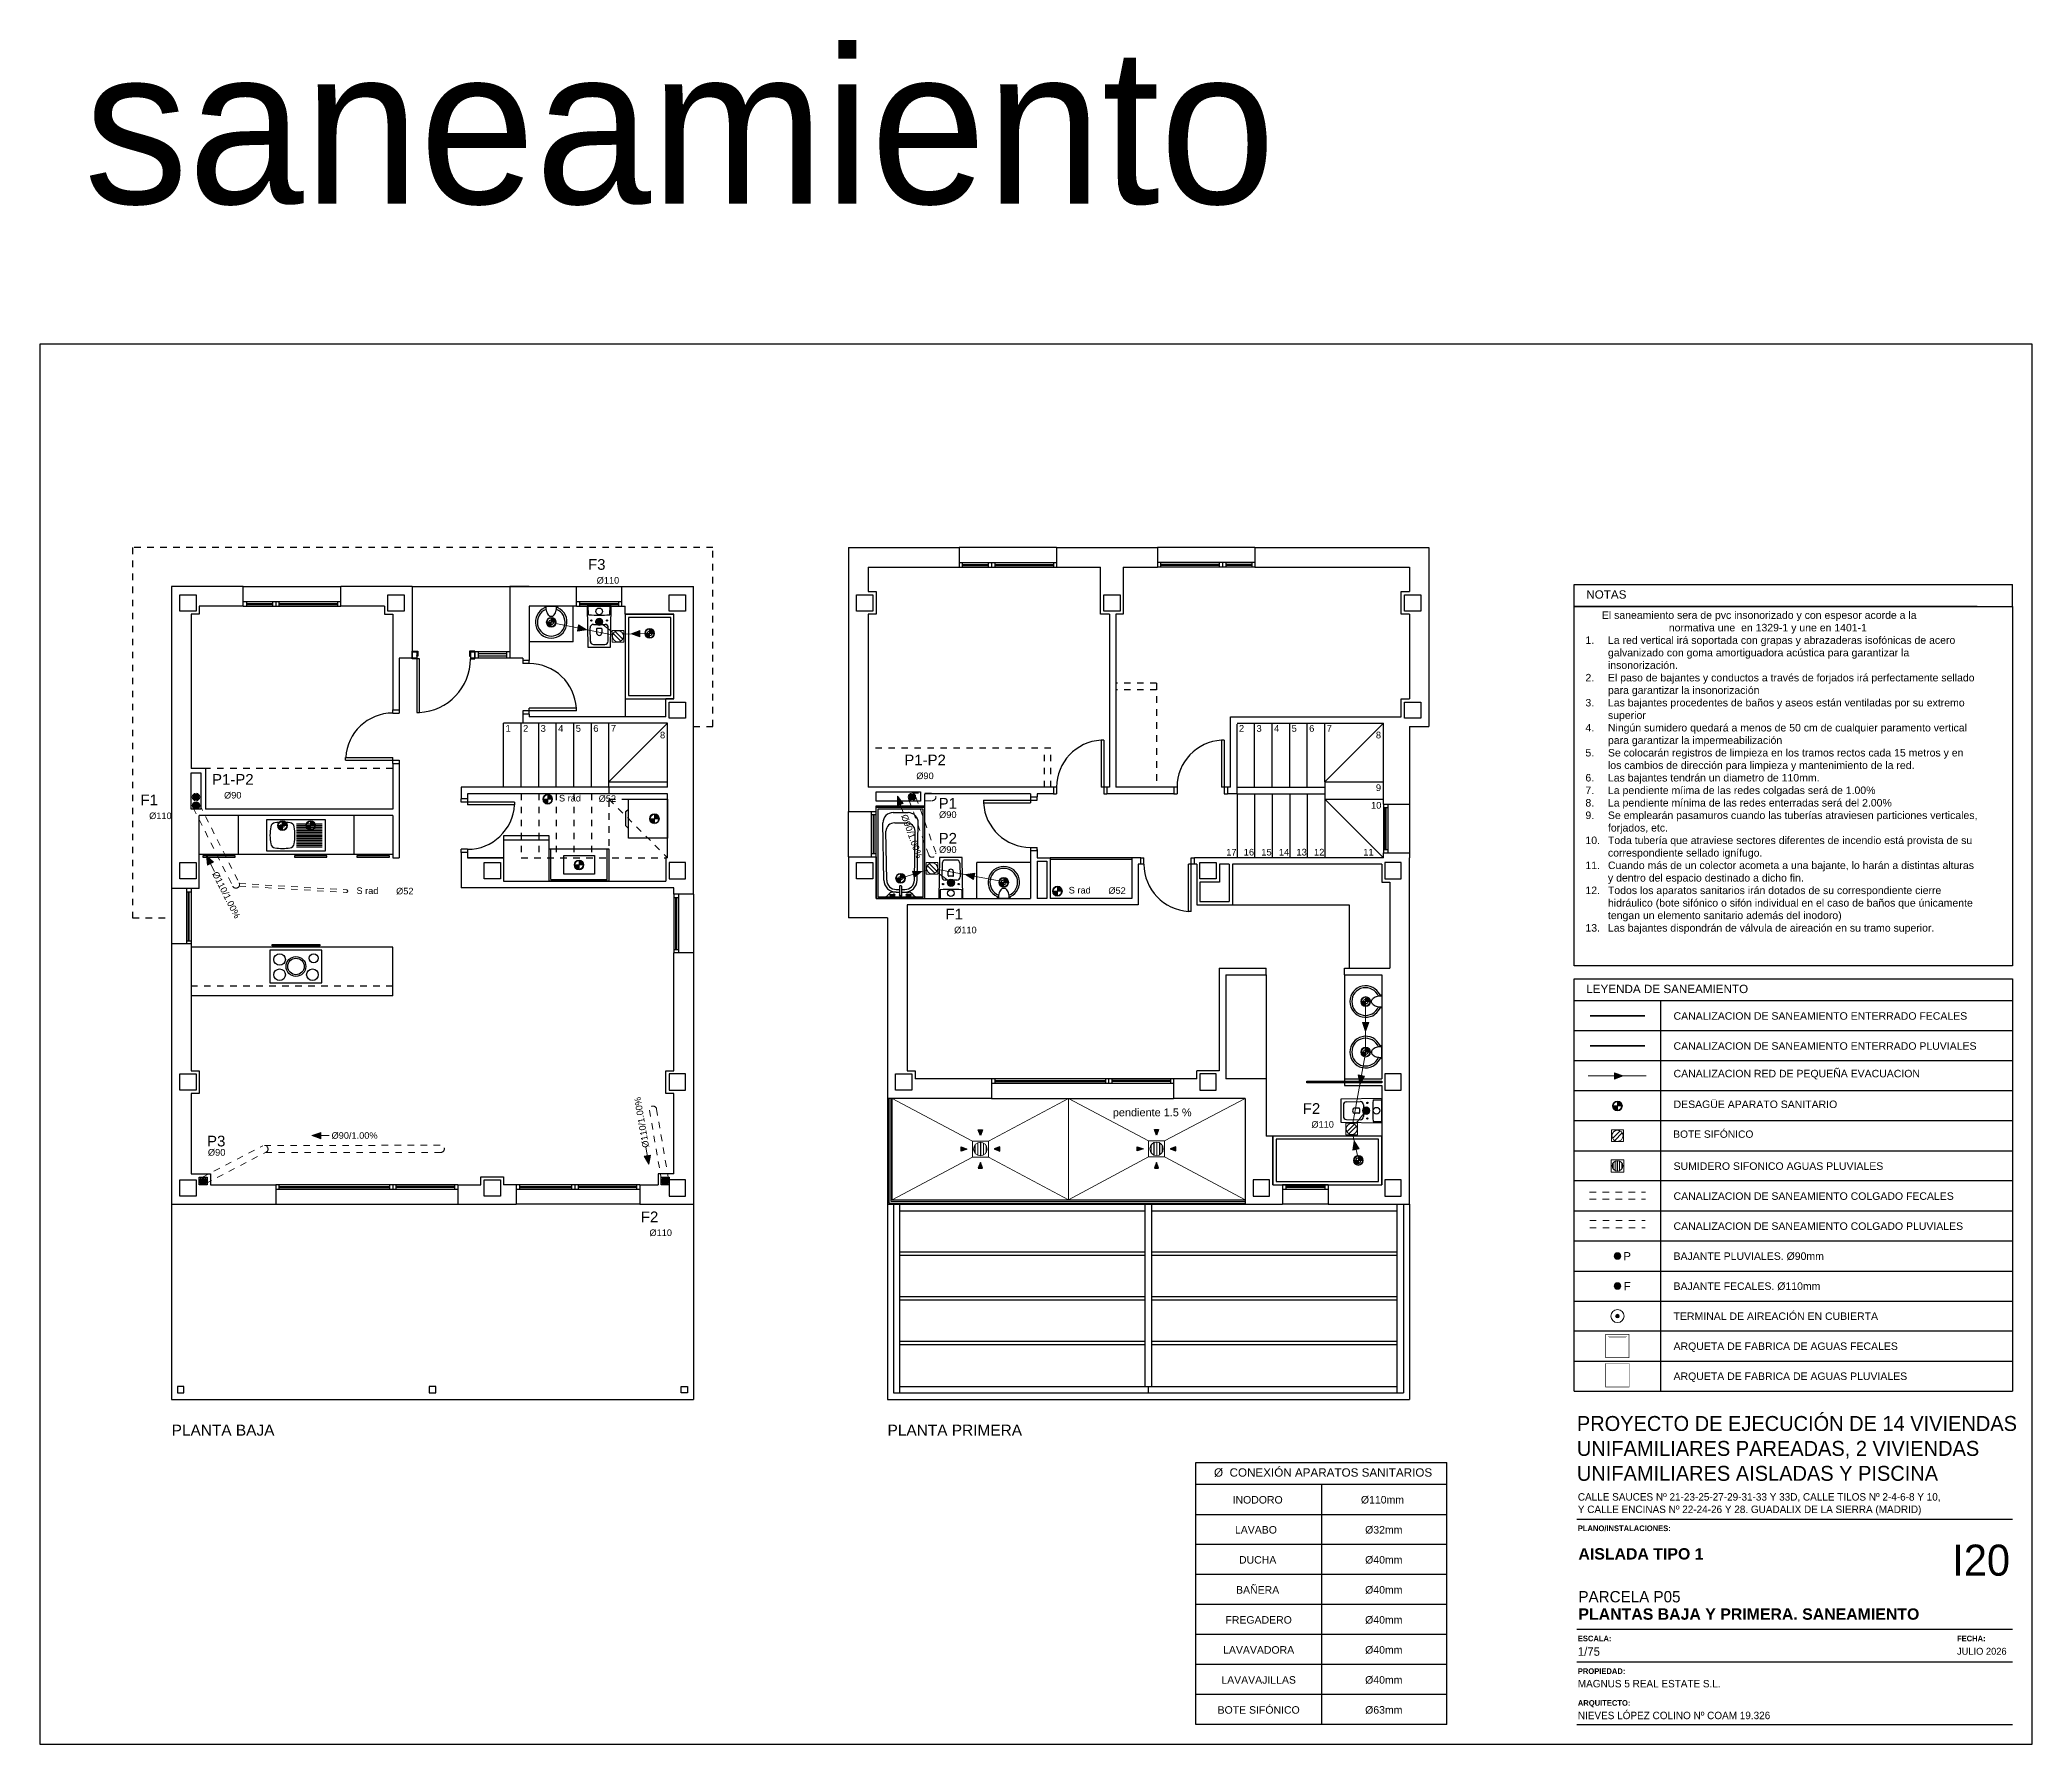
# Model space of a CAD drawing. Header units: millimetres. Extents: x 441156 to 441876, y 4514765 to 4515211.
# Drawn here: x 441294.27 to 441324.91, y 4515058.15 to 4515084.36 of the extents above; entities that cross this region are included whole.
import ezdxf
from ezdxf.enums import TextEntityAlignment as Align

# ---------------------------------------------------------------- set-up
doc = ezdxf.new("R2010")
doc.units = ezdxf.units.MM
for name, pattern in [('CONTINUA', [0]), ('RAYITAS', [0.375, 0.25, -0.125]), ('TRAZO_Y_PUNTO', [1, 0.5, -0.25, 0, -0.25])]:
    doc.linetypes.add(name, pattern=pattern)
doc.layers.add('01_cartela', color=6, linetype='Continuous', plot=False)
for name, color, linetype in [('01_FECALES', 170, 'Continuous'), ('01_mono BAJA', 2, 'Continuous'), ('01_mono PRIMERA', 2, 'Continuous'), ('01_proyección', 4, 'RAYITAS'), ('01_puertas', 2, 'Continuous'), ('01_texto cartela', 5, 'Continuous'), ('01_textos', 7, 'Continuous'), ('CALEFAC_NOTAS', 7, 'Continuous'), ('INGIN SANEAMIENTO TEXTO', 7, 'Continuous')]:
    doc.layers.add(name, color=color, linetype=linetype)
for name, color, linetype, lineweight in [('INGIN SANEAMIENTO BAJANTE FECALES', 10, 'Continuous', 5), ('INGIN SANEAMIENTO BAJANTE PLUVIALES', 170, 'Continuous', 5), ('INGIN SANEAMIENTO ENTERRADO FECALES', 10, 'Continuous', 25), ('INGIN SANEAMIENTO ENTERRADO PLUVIALES', 170, 'Continuous', 25), ('INGIN SANEAMIENTO TEXTO ENTERRADO', 7, 'Continuous', 0)]:
    doc.layers.add(name, color=color, linetype=linetype, lineweight=lineweight)
doc.layers.add('INGIN SANEAMIENTO INTERIOR', color=7, linetype='Continuous', lineweight=20, true_color=0x046206)
doc.styles.add('Century Gothic', font='', dxfattribs={"height": 2})
doc.styles.add('Century Gothic_3', font='', dxfattribs={"height": 4.5})
doc.styles.add('Century Gothic_5', font='', dxfattribs={"height": 2.5})
doc.styles.add('Century Gothic_6', font='', dxfattribs={"height": 11})
doc.styles.add('Estilo1', font='swissel.ttf')
doc.styles.add('NIEVES2', font='sanss___.ttf')
doc.styles.add('NIEVES3', font='swisseb.ttf')
doc.styles.get('Century Gothic').set_extended_font_data('Century Gothic')
doc.styles.get('Century Gothic_3').set_extended_font_data('Century Gothic')
doc.styles.get('Century Gothic_5').set_extended_font_data('Century Gothic')
doc.styles.get('Century Gothic_6').set_extended_font_data('Century Gothic')
doc.linetypes.add('FLE2', pattern='A,1e-05,[1,fle2.shx,S=1,R=0,X=0,Y=0],-1', length=1.00001)

msp = doc.modelspace()

# ---------------------------------------------------------------- texts
at = {"layer": '01_cartela', "color": 3, "insert": (441294.95035643, 4515084.23718901), "char_height": 2.3928733831, "width": 70.1854420962, "attachment_point": 1, "style": 'Century Gothic_6'}
msp.add_mtext('saneamiento ', dxfattribs=at)
at = {"layer": '01_texto cartela', "color": 5}
for s, insert, char_height, width, attachment_point, style in [('\\PPROYECTO DE EJECUCIÓN DE 14 VIVIENDAS UNIFAMILIARES PAREADAS, 2 VIVIENDAS UNIFAMILIARES AISLADAS Y PISCINA', (441317.90780833, 4515063.58126219), 0.23, 6.8221698289, 1, 'Century Gothic_3'), ('CALLE SAUCES Nº 21-23-25-27-29-31-33 Y 33D, CALLE TILOS Nº 2-4-6-8 Y 10, \\PY CALLE ENCINAS Nº 22-24-26 Y 28. GUADALIX DE LA SIERRA (MADRID)', (441317.92260222, 4515062.01116258), 0.114550418, 9.2468106263, 1, 'Century Gothic'), ('{\\fCentury Gothic|b1|i0|c0|p34;PLANO/INSTALACIONES: }', (441317.92260222, 4515061.51419364), 0.0870135776, 2.1171461181, 1, 'Century Gothic'), ('\\pt2.3273;\\PPARCELA P05', (441317.93147855, 4515060.32900291), 0.1745530179, 7.0090801689, 7, 'Century Gothic_5'), ('\\pt2.3273;PLANTAS BAJA Y PRIMERA. SANEAMIENTO', (441317.93147855, 4515060.06183066), 0.1745530179, 7.0090801689, 7, 'NIEVES3'), ('{\\fCentury Gothic|b1|i0|c0|p34;ESCALA: }', (441317.92260222, 4515059.81981427), 0.0870135776, 2.1171461181, 1, 'Century Gothic'), ('1/75', (441317.92260222, 4515059.64118183), 0.130914763, 2.1171461181, 1, 'Century Gothic'), ('{\\fCentury Gothic|b1|i0|c0|p34;FECHA: }', (441323.75346964, 4515059.81981427), 0.0870135776, 2.1171461181, 1, 'Century Gothic'), ('JULIO 2026', (441323.75346964, 4515059.63295512), 0.106913723, 3.5043768434, 1, 'Century Gothic'), ('{\\fCentury Gothic|b1|i0|c0|p34;PROPIEDAD:}', (441317.92260222, 4515059.3171292), 0.0870135776, 0.8370923696, 1, 'Century Gothic'), ('MAGNUS 5 REAL ESTATE S.L.', (441317.92260222, 4515059.13849677), 0.114550418, 4.882308024, 1, 'Century Gothic'), ('{\\fCentury Gothic|b1|i0|c0|p34;ARQUITECTO:}', (441317.92260222, 4515058.82804393), 0.0870135776, 0.8370923696, 1, 'Century Gothic'), ('NIEVES LÓPEZ COLINO Nº COAM 19.326', (441317.92260222, 4515058.64941149), 0.114550418, 3.6515309653, 1, 'Century Gothic')]:
    msp.add_mtext(s, dxfattribs=dict(at, insert=insert, char_height=char_height, width=width, attachment_point=attachment_point, style=style))
at = {"layer": '01_texto cartela', "color": 1}
for s, insert, char_height, width, attachment_point, style in [('I20', (441324.56955424, 4515061.21993018), 0.478574677, 1.0498533469, 3, 'Century Gothic_6'), ('\\pt2.3273;AISLADA TIPO 1 ', (441317.93147855, 4515060.98781456), 0.1745530179, 7.0090801689, 7, 'NIEVES3')]:
    msp.add_mtext(s, dxfattribs=dict(at, insert=insert, char_height=char_height, width=width, attachment_point=attachment_point, style=style))
at = {"layer": '01_textos', "color": 1, "style": 'Estilo1'}
for s, height, p in [('NOTAS', 0.128261215, (441318.05261545, 4515075.76956828)), ('LEYENDA DE SANEAMIENTO', 0.1282612154, (441318.05261545, 4515069.70278342))]:
    msp.add_text(s, height=height, dxfattribs=at).set_placement(p)
at = {"layer": '01_textos', "style": 'NIEVES2'}
msp.add_text('pendiente 1.5 %%%', height=0.12, dxfattribs=at).set_placement((441311.37712603, 4515067.80809876, -0.00000053), align=Align.CENTER)
at = {"layer": '01_textos', "color": 5, "style": 'Estilo1'}
for s, p in [('PLANTA BAJA', (441296.29783035, 4515062.895455, -0.00000053)), ('PLANTA PRIMERA', (441307.30714074, 4515062.895455, -0.00000053))]:
    msp.add_text(s, height=0.1697265748, dxfattribs=at).set_placement(p)
at = {"layer": '01_textos', "color": 1, "insert": (441313.45244797, 4515062.32663694), "char_height": 0.1282612154, "attachment_point": 5, "style": 'Estilo1'}
msp.add_mtext_dynamic_manual_height_columns('\\pi1.1056;Ø  CONEXIÓN APARATOS SANITARIOS', width=6.2697470602, gutter_width=12.5, heights=[0], dxfattribs=at)
at = {"layer": 'INGIN SANEAMIENTO BAJANTE FECALES', "color": 10, "style": 'NIEVES2'}
for s, height, p in [('F3', 0.164465438, (441302.70165993, 4515076.21329787, -0.00000077)), ('F1', 0.164465438, (441295.81925444, 4515072.59158699, -0.00000106)), ('F1', 0.164465438, (441308.19873076, 4515070.83522543)), ('F2', 0.164465438, (441313.69260238, 4515067.84505348, -0.00000101)), ('F2', 0.164465438, (441303.51329077, 4515066.17884715, -0.00000077)), ('F', 0.12643481, (441318.62709667, 4515065.13057))]:
    msp.add_text(s, height=height, dxfattribs=at).set_placement(p)
at = {"layer": 'INGIN SANEAMIENTO BAJANTE PLUVIALES', "style": 'NIEVES2'}
for s, height, p in [('P1-P2', 0.164465438, (441307.56524063, 4515073.20625552, -0.00000053)), ('P1-P2', 0.164465438, (441296.91966695, 4515072.90798546, -0.00000053)), ('P', 0.12643481, (441318.62150765, 4515065.59228984))]:
    msp.add_text(s, height=height, dxfattribs=at).set_placement(p)
for s, p in [('P1', (441308.23375118, 4515072.53910514, -0.00000053)), ('P2', (441308.23375118, 4515072.00145414, -0.00000053)), ('P3', (441296.98339131, 4515067.34401859, -0.00000053))]:
    msp.add_text(s, height=0.164465438, dxfattribs=at).set_placement(p, align=Align.CENTER)
at = {"layer": 'INGIN SANEAMIENTO TEXTO', "color": 5, "style": 'Estilo1'}
for s, width, heights, insert, char_height, attachment_point in [('\\pi0.25241;El saneamiento sera de pvc insonorizado y con espesor acorde a la \\P\\pi1.2819;normativa une  en 1329-1 y une en 1401-1\\P\\pi-0.34629,l0.34629,t0.34629;1.^ILa red vertical irá soportada con grapas y abrazaderas isofónicas de acero galvanizado con goma amortiguadora acústica para garantizar la insonorización.\\P2.^IEl paso de bajantes y conductos a través de forjados irá perfectamente sellado para garantizar la insonorización\\P3.^ILas bajantes procedentes de baños y aseos están ventiladas por su extremo superior\\P4.^INingún sumidero quedará a menos de 50 cm de cualquier paramento vertical para garantizar la impermeabilización\\P5.^ISe colocarán registros de limpieza en los tramos rectos cada 15 metros y en los cambios de dirección para limpieza y mantenimiento de la red.\\P6.^ILas bajantes tendrán un diametro de 110mm.\\P7.^ILa pendiente míima de las redes colgadas será de 1.00%\\P8.^ILa pendiente mínima de las redes enterradas será del 2.00%\\P9.^ISe emplearán pasamuros cuando las tuberías atraviesen particiones verticales, forjados, etc.\\P10.^IToda tubería que atraviese sectores diferentes de incendio está provista de su correspondiente sellado ignífugo.\\P11.^ICuando más de un colector acometa a una bajante, lo harán a distintas alturas y dentro del espacio destinado a dicho fin.\\P12.^ITodos los aparatos sanitarios irán dotados de su correspondiente cierre hidráulico (bote sifónico o sifón individual en el caso de baños que únicamente tengan un elemento sanitario además del inodoro)\\P13.^ILas bajantes dispondrán de válvula de aireación en su tramo superior.', 6.0278899763, [14.18675243], (441318.03935233, 4515075.57410115), 0.11542964114, 1), ('CANALIZACION DE SANEAMIENTO ENTERRADO FECALES', 6.6485632608, [0], (441319.39450493, 4515069.40820899), 0.1154296411, 1), ('CANALIZACION DE SANEAMIENTO ENTERRADO PLUVIALES', 6.6232700442, [0], (441319.39450493, 4515068.94648915), 0.1154296411, 1), ('CANALIZACION RED DE PEQUEÑA EVACUACION', 5.5609549455, [0], (441319.39450493, 4515068.52238736), 0.1154296411, 1), ('DESAGÜE APARATO SANITARIO', 4.2100631955, [0], (441319.39450493, 4515068.04997526), 0.1154296411, 1), ('BOTE SIFÓNICO', 8.1630085879, [0], (441319.38977604, 4515067.58981016), 0.1126125, 1), ('SUMIDERO SIFONICO AGUAS PLUVIALES', 6.0555258706, [0], (441319.39450493, 4515067.09960982), 0.1154296411, 1), ('CANALIZACION DE SANEAMIENTO COLGADO FECALES', 6.9014961033, [0], (441319.39450493, 4515066.63788999), 0.1154296411, 1), ('CANALIZACION DE SANEAMIENTO COLGADO PLUVIALES', 6.9014961033, [0], (441319.39450493, 4515066.17617015), 0.1154296411, 1), ('BAJANTE PLUVIALES. %%C90mm', 4.2100631955, [0], (441319.39450493, 4515065.71445032), 0.1154296411, 1), ('BAJANTE FECALES. %%C110mm', 4.2100631955, [0], (441319.39450493, 4515065.25273049), 0.1154296411, 1), ('TERMINAL DE AIREACIÓN EN CUBIERTA', 4.2100631955, [0], (441319.39450493, 4515064.79101065), 0.1154296411, 1), ('ARQUETA DE FABRICA DE AGUAS FECALES', 5.1459128872, [0], (441319.39450493, 4515064.32929082), 0.1154296411, 1), ('ARQUETA DE FABRICA DE AGUAS PLUVIALES', 6.2588880691, [0], (441319.39450493, 4515063.86757098), 0.1154296411, 1), ('INODORO', 2.577843577, [0], (441312.99861527, 4515061.90813365), 0.115429641, 5), ('\\pi0.99501;Ø110mm', 2.577843577, [0], (441314.4206321, 4515061.90750929), 0.1154296411, 5), ('LAVABO', 2.577843577, [0], (441312.97255715, 4515061.44641382), 0.115429641, 5), ('\\pi1.0358;Ø32mm', 2.577843577, [0], (441314.4206321, 4515061.44578945), 0.1154296411, 5), ('DUCHA', 2.577843577, [0], (441312.99861527, 4515060.98469399), 0.115429641, 5), ('\\pi1.0358;Ø40mm', 2.577843577, [0.10255159], (441314.4206321, 4515060.98406962), 0.1154296411, 5), ('BAÑERA', 2.577843577, [0], (441312.99861527, 4515060.52297415), 0.115429641, 5), ('\\pi1.0358;Ø40mm', 2.577843577, [0.10255159], (441314.4206321, 4515060.52234979), 0.1154296411, 5), ('FREGADERO', 2.577843577, [0], (441313.01389721, 4515060.06125432), 0.115429641, 5), ('\\pi1.0358;Ø40mm', 2.577843577, [0.10255159], (441314.4206321, 4515060.06062995), 0.1154296411, 5), ('LAVAVADORA', 2.577843577, [0], (441313.01389721, 4515059.59953448), 0.115429641, 5), ('\\pi1.0358;Ø40mm', 2.577843577, [0.10255159], (441314.4206321, 4515059.59891012), 0.1154296411, 5), ('LAVAVAJILLAS', 2.577843577, [0], (441313.01389721, 4515059.13781465), 0.1154296411, 5), ('\\pi1.0358;Ø40mm', 2.577843577, [0.10255159], (441314.4206321, 4515059.13719029), 0.1154296411, 5), ('BOTE SIFÓNICO', 2.577843577, [0], (441313.01389721, 4515058.67609482), 0.1154296411, 5), ('\\pi1.0358;Ø63mm', 2.577843577, [0.10255159], (441314.4206321, 4515058.67547045), 0.1154296411, 5)]:
    msp.add_mtext_dynamic_manual_height_columns(s, width=width, gutter_width=12.5, heights=heights, dxfattribs=dict(at, insert=insert, char_height=char_height, attachment_point=attachment_point))
at = {"layer": 'INGIN SANEAMIENTO TEXTO ENTERRADO', "style": 'Estilo1'}
for s, heights, insert, char_height, attachment_point, rotation in [('Ø110', [0], (441303.18023973, 4515076.04926074, -0.00000077), 0.10125, 6, 359.979970055), ('Ø90', [0], (441308.0168129, 4515073.0422184, -0.00000053), 0.10125, 6, 359.979970055), ('Ø90', [0], (441297.37123921, 4515072.74394834, -0.00000053), 0.10125, 6, 359.979970055), ('Ø90', [0], (441297.37123921, 4515072.74394834, -0.00000053), 0.10125, 6, 359.979970055), ('S rad', [0], (441302.59234875, 4515072.69986418, -0.00000172), 0.10125, 6, 359.979970055), ('Ø52', [0.10767668], (441303.13171491, 4515072.69247338, -0.00000172), 0.10125, 6, 359.979970055), ('Ø110', [0], (441296.29783424, 4515072.42754987, -0.00000106), 0.10125, 6, 359.979970055), ('\\pi-0.086786;Ø90/1.00%', [0], (441307.58906591, 4515072.36475734, -0.00000053), 0.10125, 4, 289.728728503), ('Ø90', [0], (441308.23375118, 4515072.44603033, -0.00000053), 0.102375, 5, 0.020029945), ('Ø90', [0], (441308.23375118, 4515071.90837933, -0.00000053), 0.102375, 5, 0.020029945), ('\\pi-0.13221;Ø110/1.00%', [0], (441297.0199654, 4515071.4450245, -0.00000106), 0.10125, 4, 296.785854455), ('S rad', [0], (441299.4779851, 4515071.27662064, -0.00000106), 0.10125, 6, 359.979970055), ('Ø52', [0], (441300.01735125, 4515071.26922984, -0.00000106), 0.10125, 6, 359.979970055), ('S rad', [0], (441310.43104604, 4515071.28467942, -0.00000053), 0.10125, 6, 359.979970055), ('Ø52', [0], (441310.9704122, 4515071.27728862, -0.00000053), 0.10125, 6, 359.979970055), ('Ø110', [0], (441308.67731057, 4515070.6711883), 0.10125, 6, 359.979970055), ('Ø110/1.00%', [0], (441303.46019382, 4515068.10141108, -0.00000059), 0.10125, 6, 99.662074076), ('Ø110', [0], (441314.17118218, 4515067.68101635, -0.00000101), 0.10125, 6, 359.979970055), ('Ø90', [0], (441296.98980186, 4515067.25094378, -0.00000053), 0.102375, 5, 0.020029945), ('\\pi-0.086786;Ø90/1.00%', [0], (441298.84385862, 4515067.51058795), 0.10125, 4, 0.020029945), ('Ø110', [0], (441303.99187057, 4515066.01481002, -0.00000077), 0.10125, 6, 359.979970055)]:
    msp.add_mtext_dynamic_manual_height_columns(s, width=0.5900810399, gutter_width=12.5, heights=heights, dxfattribs=dict(at, insert=insert, char_height=char_height, attachment_point=attachment_point, rotation=rotation))

# ---------------------------------------------------------------- blocks, each defined once
blk = doc.blocks.new('B PLUVIALES')
at = {"layer": 'INGIN SANEAMIENTO BAJANTE PLUVIALES', "lineweight": 0}
h = blk.add_hatch(color=256, dxfattribs=at)
h.dxf.hatch_style = 1
edge = h.paths.add_edge_path()
edge.add_arc((57.049, 40.386), 0.0688, 0, 360)
for radius in [0.0918, 0.0688]:
    blk.add_circle((57.049, 40.386), radius, dxfattribs=at)
blk = doc.blocks.new('BAJANTE FECALES')
at = {"layer": 'INGIN SANEAMIENTO BAJANTE FECALES', "lineweight": 0}
h = blk.add_hatch(dxfattribs=at)
h.set_pattern_fill('GOST_WOOD', color=256, scale=0.005)
edge = h.paths.add_edge_path(flags=17)
edge.add_arc((57.049, 39.966), 0.0688, 0, 360)
edge = h.paths.add_edge_path()
edge.add_arc((57.049, 39.966), 0.0918, 0, 360)
h = blk.add_hatch(color=256, dxfattribs=at)
h.dxf.hatch_style = 1
edge = h.paths.add_edge_path()
edge.add_arc((57.049, 39.966), 0.0688, 0, 360)
for radius in [0.0918, 0.0688]:
    blk.add_circle((57.049, 39.966), radius, dxfattribs=at)
blk = doc.blocks.new('ARQUETA FECALES 1')
at = {"layer": 'INGIN SANEAMIENTO ENTERRADO FECALES'}
for points, const_width in [([(13.525, 21.29), (13.525, 21.824), (14.059, 21.824), (14.059, 21.29)], 0.015), ([(13.574, 21.339), (13.574, 21.775), (14.01, 21.775), (14.01, 21.339)], 0.0015), ([(13.597, 21.362), (13.597, 21.753), (13.988, 21.753), (13.988, 21.362)], 0.0015)]:
    blk.add_lwpolyline(points, close=True, dxfattribs=dict(at, const_width=const_width))
blk = doc.blocks.new('ARQUETA 3')
at = {"layer": 'INGIN SANEAMIENTO ENTERRADO PLUVIALES'}
for points, const_width in [([(13.614, 20.539), (13.614, 20.895), (13.97, 20.895), (13.97, 20.539)], 0.01), ([(13.647, 20.572), (13.647, 20.862), (13.937, 20.862), (13.937, 20.572)], 0.001), ([(13.662, 20.587), (13.662, 20.847), (13.922, 20.847), (13.922, 20.587)], 0.001)]:
    blk.add_lwpolyline(points, close=True, dxfattribs=dict(at, const_width=const_width))
blk = doc.blocks.new('SIFON')
at = {"layer": 'INGIN SANEAMIENTO INTERIOR', "linetype": 'Continuous', "lineweight": 0}
h = blk.add_hatch(color=256, dxfattribs=at)
h.dxf.hatch_style = 1
edge = h.paths.add_edge_path()
edge.add_line((1065.928, 523.956), (1065.852, 523.956))
edge.add_arc((1065.928, 523.956), 0.076, 180, 270)
edge.add_line((1065.928, 523.88), (1065.928, 523.956))
edge = h.paths.add_edge_path()
edge.add_line((1065.928, 524.032), (1065.928, 523.956))
edge.add_line((1065.928, 523.956), (1066.004, 523.956))
edge.add_arc((1065.928, 523.956), 0.076, 0, 90)
for points in [[(1065.852, 523.956), (1066.004, 523.956)], [(1065.928, 524.032), (1065.928, 523.88)]]:
    blk.add_lwpolyline(points, dxfattribs=at)
for radius in [0.0891, 0.076]:
    blk.add_circle((1065.928, 523.956), radius, dxfattribs=at)
blk = doc.blocks.new('DLECHA SANEAMIENTO INTERIOR')
at = {"layer": 'INGIN SANEAMIENTO INTERIOR', "lineweight": 0}
h = blk.add_hatch(color=256, dxfattribs=at)
h.dxf.hatch_style = 1
h.paths.add_polyline_path([(1048.429, 522.543), (1048.429, 522.658), (1048.588, 522.6)])
blk.add_lwpolyline([(1048.429, 522.543), (1048.429, 522.658), (1048.588, 522.6), (1048.429, 522.543)], dxfattribs=at)
blk = doc.blocks.new('BOTE_SIFONICO')
at = {"layer": 'INGIN SANEAMIENTO INTERIOR', "ltscale": 0.5}
for p, q in [((-0.062, -0.036), (0.036, 0.062)), ((-0.036, -0.062), (0.062, 0.036))]:
    blk.add_line(p, q, dxfattribs=at)
blk.add_lwpolyline([(-0.075, -0.075), (0.075, -0.075), (0.075, 0.075), (-0.075, 0.075), (-0.075, -0.075)], close=True, dxfattribs=at)
blk.add_circle((0, 0), 0.0712, dxfattribs=at)
blk = doc.blocks.new('A$C48161785')
at = {"layer": '01_mono BAJA', "color": 254, "linetype": 'CONTINUA'}
for p, q in [((1.1, 12.5), (0, 12.5)), ((0, 12.5), (0, 7.855)), ((1.1, 12.2), (1.1, 12.5)), ((1.1, 12.5), (2.6, 12.5)), ((1.1, 12.27, 0), (2.6, 12.27, 0)), ((1.15, 12.27), (1.15, 12.2)), ((1.55, 12.27, 0), (1.55, 12.2, 0)), ((1.6, 12.27, 0), (1.6, 12.2, 0)), ((1.65, 12.27, 0), (1.65, 12.2, 0)), ((2.55, 12.27, 0), (2.55, 12.2, 0)), ((3.7, 12.5), (2.6, 12.5)), ((2.6, 12.2), (2.6, 12.5)), ((3.7, 12.5), (3.7, 11.4)), ((3.7, 12.5), (5.2, 12.5)), ((5.5, 12.5), (5.2, 12.5)), ((5.2, 12.5), (5.2, 11.4)), ((5.2, 12.5), (6.225, 12.5)), ((6.225, 12.2), (6.225, 12.5)), ((6.225, 12.5), (6.925, 12.5)), ((6.225, 12.27), (6.925, 12.27)), ((6.275, 12.2), (6.275, 12.27)), ((6.875, 12.2), (6.875, 12.27)), ((6.925, 12.2), (6.925, 12.5)), ((6.925, 12.5), (8.025, 12.5)), ((8.025, 7.77, 0), (8.025, 12.5)), ((0.3, 12.075), (0.3, 9.705)), ((0.425, 12.075, 0), (0.3, 12.075, 0)), ((1.1, 12.2), (0.425, 12.2)), ((0.425, 12.2, 0), (0.425, 12.075, 0)), ((1.1, 12.2, 0), (2.6, 12.2, 0)), ((1.15, 12.242), (1.55, 12.242, 0)), ((1.15, 12.228), (1.55, 12.228, 0)), ((1.65, 12.242, 0), (2.55, 12.242, 0)), ((1.65, 12.228, 0), (2.55, 12.228, 0)), ((3.275, 12.2), (2.6, 12.2)), ((3.275, 12.2, 0), (3.275, 12.075, 0)), ((3.275, 12.075, 0), (3.4, 12.075, 0)), ((3.4, 12.075), (3.4, 10.606)), ((5.5, 12.2), (5.5, 11.366)), ((6.225, 12.2), (5.5, 12.2)), ((5.741, 12.198), (5.741, 12.183)), ((5.743, 12.2), (5.931, 12.2)), ((5.853, 12.043), (5.822, 12.043)), ((5.934, 12.198), (5.933, 12.183)), ((6.175, 11.65), (6.175, 12.2)), ((6.225, 12.2), (6.925, 12.2)), ((6.275, 12.242), (6.875, 12.242)), ((6.275, 12.228), (6.875, 12.228)), ((6.409, 12.073), (6.407, 12.2)), ((6.741, 12.073), (6.743, 12.2)), ((6.925, 12.2), (6.975, 12.2, 0)), ((6.975, 12.075, 0), (6.975, 12.2, 0)), ((6.975, 12.075, 0), (7.725, 12.075, 0)), ((7.725, 10.775, 0), (7.725, 12.075, 0)), ((6.175, 11.65), (5.5, 11.65)), ((6.439, 11.659), (6.435, 11.869)), ((6.485, 11.92), (6.665, 11.92)), ((6.535, 11.85), (6.535, 11.79)), ((6.545, 11.86), (6.605, 11.86)), ((6.615, 11.85), (6.615, 11.79)), ((6.711, 11.659), (6.715, 11.869)), ((3.7, 11.4), (3.5, 11.4)), ((3.5, 11.4), (3.5, 10.606)), ((3.71, 11.4), (3.77, 11.4)), ((3.77, 11.43), (3.77, 11.4)), ((3.785, 11.5), (3.785, 11.44)), ((4.58, 11.5), (4.58, 11.44)), ((4.595, 11.43), (4.595, 11.4)), ((4.665, 11.5), (4.665, 11.4)), ((5.2, 11.5), (4.665, 11.5)), ((5.2, 11.4), (4.665, 11.4)), ((4.715, 11.5), (4.715, 11.4)), ((5.15, 11.467), (4.715, 11.467)), ((5.15, 11.433), (4.715, 11.433)), ((5.15, 11.5), (5.15, 11.4)), ((5.4, 11.4), (5.2, 11.4)), ((5.4, 11.4), (5.4, 11.366)), ((5.5, 11.366), (5.4, 11.366)), ((5.4, 11.366), (5.4, 11.316)), ((5.5, 11.316), (5.5, 11.366)), ((6.489, 11.61), (6.661, 11.61)), ((5.5, 11.316), (5.4, 11.316)), ((6.975, 10.775, 0), (6.975, 10.5)), ((7.725, 10.775, 0), (7.6, 10.775, 0)), ((7.6, 10.5), (7.6, 10.775, 0)), ((3.4, 10.606), (3.5, 10.606)), ((3.4, 10.556), (3.4, 10.606)), ((3.4, 10.556), (3.5, 10.556)), ((3.5, 10.606), (3.5, 10.556)), ((6.224, 10.591), (5.4, 10.591)), ((5.4, 10.591), (5.4, 10.541)), ((5.4, 10.541), (5.4, 10.4)), ((5.5, 10.541), (5.4, 10.541)), ((5.5, 10.541), (5.5, 10.632)), ((6.224, 10.632), (5.5, 10.632)), ((5.5, 10.541), (5.5, 10.5)), ((7.6, 10.5), (5.5, 10.5)), ((6.224, 10.591), (6.224, 10.632)), ((5.105, 9.415), (5.105, 10.4)), ((5.4, 10.4), (5.105, 10.4)), ((5.375, 9.415), (5.375, 10.4)), ((7.625, 10.4), (5.4, 10.4)), ((5.645, 9.415), (5.645, 10.4)), ((5.915, 9.415), (5.915, 10.4)), ((6.185, 9.415), (6.185, 10.4)), ((6.455, 9.415), (6.455, 10.4)), ((6.725, 9.415), (6.725, 10.4)), ((6.725, 9.5), (7.625, 10.4)), ((7.625, 9.415), (7.625, 10.4)), ((2.676, 9.831), (2.676, 9.872)), ((2.676, 9.872), (3.4, 9.872)), ((2.676, 9.831), (3.5, 9.831)), ((3.4, 9.781), (3.4, 9.872)), ((3.5, 9.831), (3.5, 9.781)), ((0.52, 9.705), (0.3, 9.705)), ((0.52, 9.705), (0.52, 9.08)), ((3.4, 9.781), (3.4, 9.08)), ((3.4, 9.781), (3.5, 9.781)), ((3.5, 9.781), (3.5, 8.33)), ((6.725, 9.5), (7.625, 9.5)), ((7.625, 9.415, 0), (4.45, 9.415, 0)), ((4.45, 9.415, 0), (4.45, 9.235, 0)), ((4.45, 9.415, 0), (4.45, 9.235, 0)), ((4.55, 9.235, 0), (4.45, 9.235, 0)), ((4.45, 9.185, 0), (4.45, 9.235, 0)), ((7.625, 9.315, 0), (4.55, 9.315, 0)), ((4.55, 9.315, 0), (4.55, 9.235, 0)), ((4.55, 9.315, 0), (4.55, 9.235, 0)), ((4.55, 9.235, 0), (4.55, 9.144, 0)), ((7.625, 8.33), (7.625, 9.315)), ((3.4, 8.98), (0.425, 8.98)), ((0.425, 7.855), (0.425, 8.98)), ((3.4, 9.08), (0.52, 9.08)), ((1.025, 8.98), (1.025, 8.38)), ((1.462, 8.43, 0), (1.462, 8.92, 0)), ((1.462, 8.92, 0), (2.362, 8.92, 0)), ((2.362, 8.92, 0), (2.362, 8.43, 0)), ((2.8, 8.98), (2.8, 8.38)), ((3.4, 8.98), (3.4, 8.33)), ((5.274, 9.185, 0), (4.45, 9.185, 0)), ((5.274, 9.144, 0), (4.55, 9.144, 0)), ((5.274, 9.185, 0), (5.274, 9.144, 0)), ((1.921, 8.85, 0), (2.317, 8.85, 0)), ((1.921, 8.825, 0), (2.317, 8.825, 0)), ((1.921, 8.8, 0), (2.317, 8.8, 0)), ((1.921, 8.775, 0), (2.317, 8.775, 0)), ((1.921, 8.75, 0), (2.317, 8.75, 0)), ((1.921, 8.725, 0), (2.317, 8.725, 0)), ((1.921, 8.7, 0), (2.317, 8.7, 0)), ((1.921, 8.675, 0), (2.317, 8.675, 0)), ((1.921, 8.65, 0), (2.317, 8.65, 0)), ((1.921, 8.625, 0), (2.317, 8.625, 0)), ((1.921, 8.6, 0), (2.317, 8.6, 0)), ((5.805, 8.6, 0), (5.105, 8.6, 0)), ((3.4, 8.38), (0.425, 8.38)), ((2.362, 8.43, 0), (1.462, 8.43, 0)), ((1.921, 8.575, 0), (2.317, 8.575, 0)), ((1.921, 8.55, 0), (2.317, 8.55, 0)), ((1.921, 8.525, 0), (2.317, 8.525, 0)), ((1.921, 8.5, 0), (2.317, 8.5, 0)), ((3.4, 8.33), (3.5, 8.33)), ((4.45, 8.41, 0), (4.45, 8.46, 0)), ((4.55, 8.46, 0), (4.45, 8.46, 0)), ((4.45, 8.41, 0), (4.45, 7.87, 0)), ((4.55, 8.41, 0), (4.45, 8.41, 0)), ((4.55, 8.46, 0), (4.55, 8.41, 0)), ((4.55, 8.41, 0), (4.55, 8.33, 0)), ((5.105, 8.33), (4.55, 8.33)), ((4.55, 8.33), (5.105, 8.33)), ((5.105, 8.33), (5.105, 7.97, 0)), ((5.83, 7.995, 0), (5.83, 8.47, 0)), ((6.7, 7.995, 0), (6.7, 8.47, 0)), ((7.625, 8.33), (7.6, 8.33)), ((7.625, 8.33), (7.6, 8.33)), ((7.6, 8.33), (7.6, 7.97)), ((5.105, 7.97, 0), (7.6, 7.97, 0)), ((5.83, 7.995, 0), (6.7, 7.995, 0)), ((0.425, 7.855), (0, 7.855)), ((0, 7.855), (0, 7.005)), ((0.23, 7.855), (0.23, 7.005)), ((0.23, 7.805), (0.3, 7.805)), ((0.258, 7.055), (0.258, 7.805)), ((0.272, 7.055), (0.272, 7.805)), ((0.3, 7.855), (0.3, 7.005)), ((7.725, 7.87, 0), (4.45, 7.87, 0)), ((7.725, 7.77, 0), (7.725, 7.87)), ((8.025, 7.77, 0), (7.725, 7.77, 0)), ((7.725, 7.77, 0), (7.725, 6.87, 0)), ((7.725, 7.72, 0), (7.795, 7.72, 0)), ((7.753, 6.92, 0), (7.753, 7.72, 0)), ((7.767, 6.92, 0), (7.767, 7.72, 0)), ((7.795, 7.77, 0), (7.795, 6.87, 0)), ((8.025, 7.77, 0), (8.025, 6.87, 0)), ((0.23, 7.055), (0.3, 7.055)), ((0.3, 7.005), (0, 7.005)), ((0, 7.005), (0, 3)), ((0.3, 7.005), (0.3, 5.055)), ((3.4, 6.955), (0.3, 6.955)), ((3.4, 6.205), (3.4, 6.955)), ((7.725, 6.92, 0), (7.795, 6.92, 0)), ((8.025, 6.87, 0), (7.725, 6.87, 0)), ((7.725, 5.055), (7.725, 6.87, 0)), ((8.025, 6.87, 0), (8.025, 3, 0)), ((3.4, 6.205), (0.3, 6.205)), ((7.6, 4.705), (7.6, 5.055)), ((7.6, 5.055), (7.725, 5.055)), ((0.3, 4.705), (0.3, 3.47)), ((7.725, 4.705), (7.6, 4.705)), ((7.725, 3.47), (7.725, 4.705)), ((0.3, 3.47), (0.595, 3.47)), ((0.595, 3.47), (0.595, 3.3)), ((7.725, 3.47), (7.48, 3.47)), ((7.48, 3.47), (7.48, 3.3, 0)), ((0.595, 3.3), (1.6, 3.3, 0)), ((1.6, 3.3, 0), (1.6, 3, 0)), ((4.4, 3.3, 0), (1.6, 3.3, 0)), ((4.4, 3.23, 0), (1.6, 3.23, 0)), ((1.65, 3.3, 0), (1.65, 3.23, 0)), ((1.65, 3.272, 0), (3.35, 3.272, 0)), ((1.65, 3.258, 0), (3.35, 3.258, 0)), ((3.35, 3.3, 0), (3.35, 3.23, 0)), ((3.4, 3.3, 0), (3.4, 3.23, 0)), ((3.45, 3.3, 0), (3.45, 3.23, 0)), ((4.35, 3.272, 0), (3.45, 3.272, 0)), ((4.35, 3.258, 0), (3.45, 3.258, 0)), ((4.35, 3.3, 0), (4.35, 3.23, 0)), ((4.4, 3.3, 0), (4.755, 3.3, 0)), ((4.4, 3.3, 0), (4.4, 3, 0)), ((5.3, 3.3, 0), (5.105, 3.3, 0)), ((7.2, 3.3, 0), (5.3, 3.3, 0)), ((5.3, 3.3, 0), (5.3, 3, 0)), ((7.2, 3.23, 0), (5.3, 3.23, 0)), ((5.35, 3.3, 0), (5.35, 3.23, 0)), ((5.35, 3.272, 0), (6.15, 3.272, 0)), ((5.35, 3.258, 0), (6.15, 3.258, 0)), ((6.15, 3.3, 0), (6.15, 3.23, 0)), ((6.2, 3.3, 0), (6.2, 3.23, 0)), ((6.25, 3.3, 0), (6.25, 3.23, 0)), ((7.15, 3.272, 0), (6.25, 3.272, 0)), ((7.15, 3.258, 0), (6.25, 3.258, 0)), ((7.15, 3.3, 0), (7.15, 3.23, 0)), ((7.2, 3.3, 0), (7.48, 3.3, 0)), ((7.2, 3.3, 0), (7.48, 3.3, 0)), ((7.2, 3.3, 0), (7.2, 3, 0)), ((0, 3), (1.6, 3)), ((0, 3), (0, 0)), ((0, 3), (1.6, 3, 0)), ((1.6, 3, 0), (4.4, 3, 0)), ((4.4, 3, 0), (5.3, 3, 0)), ((7.2, 3, 0), (5.3, 3, 0)), ((7.2, 3, 0), (8.025, 3)), ((8.025, 3), (8.025, 0)), ((0, 0, 0), (8.025, 0))]:
    blk.add_line(p, q, dxfattribs=at)
for points in [[(0.375, 12.125), (0.125, 12.125), (0.125, 12.375), (0.375, 12.375), (0.375, 12.125)], [(3.575, 12.125), (3.325, 12.125), (3.325, 12.375), (3.575, 12.375), (3.575, 12.125)], [(7.65, 12.375), (7.9, 12.375), (7.9, 12.125), (7.65, 12.125), (7.65, 12.375)], [(3.785, 11.51), (3.785, 11.5), (3.7, 11.5), (3.7, 11.51)], [(3.77, 11.4), (3.7, 11.4), (3.7, 11.5), (3.77, 11.5)], [(3.77, 11.4), (3.77, 11.39), (3.7, 11.39), (3.7, 11.4)], [(3.785, 11.44), (3.785, 11.43), (3.77, 11.43), (3.77, 11.44)], [(3.77, 11.39), (3.77, 10.565), (3.81, 10.565), (3.81, 11.39)], [(4.58, 11.51), (4.58, 11.5), (4.665, 11.5), (4.665, 11.51)], [(4.58, 11.44), (4.58, 11.43), (4.595, 11.43), (4.595, 11.44)], [(4.595, 11.4), (4.595, 11.39), (4.665, 11.39), (4.665, 11.4)], [(7.65, 10.725), (7.9, 10.725), (7.9, 10.475), (7.65, 10.475), (7.65, 10.725)], [(0.3, 9.635), (0.45, 9.635), (0.45, 9.08), (0.3, 9.08)], [(0.478, 8.36), (0.478, 8.34), (0.978, 8.34), (0.978, 8.36)], [(2.85, 8.36), (2.85, 8.34), (3.35, 8.34), (3.35, 8.36)], [(0.375, 8.005), (0.125, 8.005), (0.125, 8.255), (0.375, 8.255), (0.375, 8.005)], [(5.055, 8.005), (4.805, 8.005), (4.805, 8.255), (5.055, 8.255), (5.055, 8.005)], [(7.65, 8.005), (7.9, 8.005), (7.9, 8.255), (7.65, 8.255), (7.65, 8.005)], [(0.375, 4.755), (0.125, 4.755), (0.125, 5.005), (0.375, 5.005), (0.375, 4.755)], [(7.65, 4.755), (7.9, 4.755), (7.9, 5.005), (7.65, 5.005), (7.65, 4.755)], [(0.375, 3.125), (0.125, 3.125), (0.125, 3.375), (0.375, 3.375), (0.375, 3.125)], [(0.425, 3.42), (0.545, 3.42), (0.545, 3.3), (0.425, 3.3)], [(5.055, 3.125), (4.805, 3.125), (4.805, 3.375), (5.055, 3.375), (5.055, 3.125)], [(7.53, 3.42), (7.65, 3.42), (7.65, 3.3), (7.53, 3.3)], [(7.65, 3.125), (7.9, 3.125), (7.9, 3.375), (7.65, 3.375), (7.65, 3.125)], [(7.835, 0.2), (7.935, 0.2), (7.935, 0.1), (7.835, 0.1)]]:
    blk.add_lwpolyline(points, close=True, dxfattribs=at)
at = {"layer": '01_mono BAJA', "color": 254, "linetype": 'CONTINUA', "flags": 128}
blk.add_lwpolyline([(6.394, 12.2, 0.414214), (6.39, 12.196), (6.39, 12.195), (6.4, 11.574, 0.436396), (6.404, 11.57), (6.746, 11.57, 0.436396), (6.75, 11.574), (6.76, 12.195), (6.76, 12.196, 0.414214), (6.756, 12.2)], format="xyb", close=True, dxfattribs=at)
at = {"layer": '01_mono BAJA', "color": 254, "linetype": 'CONTINUA', "elevation": 0}
for points in [[(7.725, 12.075), (6.975, 12.075), (6.975, 10.775), (7.725, 10.775)], [(7.675, 12.025), (7.025, 12.025), (7.025, 10.825), (7.675, 10.825)], [(7.025, 9.23), (7.625, 9.23), (7.625, 8.63), (7.025, 8.63)], [(5.105, 8.67), (5.105, 7.97), (5.805, 7.97), (5.805, 8.67)], [(1.887, 8.36), (1.887, 8.34), (2.387, 8.34), (2.387, 8.36)], [(5.805, 8.47), (6.725, 8.47), (6.725, 7.97), (5.805, 7.97)], [(6.029, 8.363), (6.501, 8.363), (6.501, 8.077), (6.029, 8.077)], [(1.512, 6.408), (2.312, 6.408), (2.312, 6.908), (1.512, 6.908)], [(2.28, 6.975), (1.545, 6.975), (1.545, 6.995), (2.28, 6.995)], [(0.19, 0.2), (0.09, 0.2), (0.09, 0.1), (0.19, 0.1)], [(4.062, 0.2), (3.962, 0.2), (3.962, 0.1), (4.062, 0.1)]]:
    blk.add_lwpolyline(points, close=True, dxfattribs=at)
at = {"layer": '01_mono BAJA', "color": 254, "linetype": 'CONTINUA'}
for points in [[(4.595, 11.5), (4.595, 11.4)], [(4.665, 11.4), (4.665, 11.5)], [(0.3, 5.055), (0.425, 5.055), (0.425, 4.705), (0.3, 4.705)], [(4.755, 3.3), (4.755, 3.425), (5.105, 3.425), (5.105, 3.3)]]:
    blk.add_lwpolyline(points, dxfattribs=at)
at = {"layer": '01_mono BAJA', "color": 254, "linetype": 'CONTINUA', "elevation": 0}
blk.add_lwpolyline([(7.025, 8.78), (6.985, 8.82), (6.985, 9.04), (7.025, 9.08)], dxfattribs=at)
at = {"layer": '01_mono BAJA', "color": 254, "linetype": 'CONTINUA'}
for centre, radius in [((5.837, 11.953), 0.036), ((6.455, 11.98), 0.01), ((6.575, 12.12), 0.051), ((6.695, 11.98), 0.01), ((7.35, 11.781, 0), 0.035), ((1.704, 8.825, 0), 0.0275), ((1.66, 6.765, 0), 0.089), ((1.912, 6.658, 0), 0.152), ((1.912, 6.658, 0), 0.127), ((2.185, 6.785, 0), 0.0693), ((1.66, 6.531, 0), 0.089), ((2.165, 6.531, 0), 0.089)]:
    blk.add_circle(centre, radius, dxfattribs=at)
for centre, radius, start, end in [((5.837, 11.953), 0.243, 114.8749, 65.1251), ((5.837, 11.953), 0.213, 112.0656, 68.0564), ((5.729, 12.184), 0.0128, 300.5291, 356.214), ((5.743, 12.197), 0.0027, 90, 173.3159), ((6.033, 12.197), 0.279, 179.383, 196.8165), ((5.903, 12.158), 0.143, 196.8165, 225.6956), ((5.837, 12.091), 0.0498, 225.6956, 252.5904), ((5.837, 12.091), 0.0498, 287.9532, 314.3044), ((5.772, 12.158), 0.143, 314.3044, 343.1835), ((5.642, 12.197), 0.279, 343.1835, 0.617), ((5.931, 12.197), 0.0027, 6.6841, 90), ((5.946, 12.184), 0.0128, 183.786, 239.4709), ((6.416, 12.073), 0.007, 180.924, 266.9359), ((6.575, 15.044), 2.982, 266.9359, 273.0641), ((6.734, 12.073), 0.007, 273.0641, 359.076), ((6.485, 11.87), 0.05, 90, 180.924), ((6.489, 11.66), 0.05, 180.924, 270), ((6.545, 11.85), 0.01, 90, 180), ((6.575, 11.79), 0.04, 180, 0), ((6.605, 11.85), 0.01, 0, 90), ((6.661, 11.66), 0.05, 270, 359.076), ((6.665, 11.87), 0.05, 359.076, 90), ((3.768, 11.391), 0.827, 272.8856, 359.9505), ((5.5, 10.591), 0.725, 3.2758, 90), ((3.4, 9.831), 0.725, 90, 176.7242), ((4.55, 9.185, 0), 0.725, 270, 356.7242), ((2.262, 8.675, 0), 0.75, 169.8852, 190.1148), ((1.598, 8.794, 0), 0.075, 99.0787, 169.8852), ((1.704, 8.127, 0), 0.75, 80.9213, 99.0787), ((1.811, 8.794, 0), 0.075, 10.1148, 80.9213), ((1.146, 8.675, 0), 0.75, 349.8852, 10.1148), ((1.598, 8.557, 0), 0.075, 190.1148, 260.9213), ((1.704, 9.223, 0), 0.75, 260.9213, 279.0787), ((1.811, 8.557, 0), 0.075, 279.0787, 349.8852)]:
    blk.add_arc(centre, radius, start, end, dxfattribs=at)
at = {"layer": '01_proyección', "color": 120, "ltscale": 0.25}
for p, q in [((3.4, 9.705), (0.52, 9.705)), ((5.375, 9.315), (5.375, 8.33)), ((5.645, 9.315), (5.645, 8.33)), ((5.915, 9.315), (5.915, 8.33)), ((6.185, 9.315), (6.185, 8.33)), ((6.455, 9.315), (6.455, 8.33)), ((6.725, 9.415), (6.725, 8.33)), ((6.725, 9.23), (7.625, 9.23)), ((6.725, 9.23), (7.625, 8.33)), ((5.375, 8.33), (7.6, 8.33)), ((3.4, 6.355), (0.3, 6.355))]:
    blk.add_line(p, q, dxfattribs=at)
at = {"layer": '01_proyección', "color": 120, "ltscale": 0.25, "elevation": 0}
blk.add_lwpolyline([(8.025, 10.35), (8.325, 10.35), (8.325, 13.1), (-0.6, 13.1), (-0.6, 7.405), (0, 7.405)], dxfattribs=at)
at = {"layer": '01_mono BAJA', "color": 254, "linetype": 'CONTINUA', "style": 'NIEVES2'}
for s, p in [('1', (5.174, 10.268)), ('2', (5.444, 10.268)), ('3', (5.714, 10.268)), ('4', (5.984, 10.268)), ('5', (6.254, 10.268)), ('6', (6.524, 10.268)), ('7', (6.794, 10.268)), ('8', (7.55, 10.166))]:
    blk.add_text(s, height=0.103, dxfattribs=at).set_placement(p, align=Align.CENTER)
blk = doc.blocks.new('A$C07944EAF')
at = {"layer": '01_mono PRIMERA', "color": 254}
for p, q in [((1.407, 13.1), (1.407, 9.043)), ((1.407, 13.1), (3.107, 13.1)), ((3.107, 13.1, 0), (3.107, 12.8, 0)), ((4.607, 13.1, 0), (3.107, 13.1, 0)), ((3.107, 12.87, 0), (4.607, 12.87, 0)), ((3.157, 12.87, 0), (3.157, 12.8, 0)), ((3.557, 12.87, 0), (3.557, 12.8, 0)), ((3.607, 12.87, 0), (3.607, 12.8, 0)), ((3.657, 12.87, 0), (3.657, 12.8, 0)), ((4.557, 12.87, 0), (4.557, 12.8, 0)), ((4.607, 13.1, 0), (4.607, 12.8, 0)), ((4.607, 13.1), (6.157, 13.1, 0)), ((6.157, 13.1, 0), (6.157, 12.8, 0)), ((7.657, 13.1, 0), (6.157, 13.1, 0)), ((7.657, 12.87, 0), (6.157, 12.87, 0)), ((6.207, 12.87, 0), (6.207, 12.8, 0)), ((7.107, 12.87, 0), (7.107, 12.8, 0)), ((7.157, 12.87, 0), (7.157, 12.8, 0)), ((7.207, 12.87, 0), (7.207, 12.8, 0)), ((7.607, 12.87, 0), (7.607, 12.8, 0)), ((7.657, 13.1, 0), (10.332, 13.1)), ((7.657, 13.1, 0), (7.657, 12.8, 0)), ((10.332, 13.1, 0), (10.332, 10.35, 0)), ((1.707, 12.8, 0), (1.707, 12.425, 0)), ((1.707, 12.8, 0), (3.107, 12.8)), ((3.107, 12.8, 0), (4.607, 12.8, 0)), ((3.157, 12.842, 0), (3.557, 12.842, 0)), ((3.157, 12.828, 0), (3.557, 12.828, 0)), ((3.657, 12.842, 0), (4.557, 12.842, 0)), ((3.657, 12.828, 0), (4.557, 12.828, 0)), ((4.607, 12.8), (5.282, 12.8)), ((5.632, 12.8), (6.157, 12.8, 0)), ((7.657, 12.8, 0), (6.157, 12.8, 0)), ((7.107, 12.842, 0), (6.207, 12.842, 0)), ((7.107, 12.828, 0), (6.207, 12.828, 0)), ((7.607, 12.842, 0), (7.207, 12.842, 0)), ((7.607, 12.828, 0), (7.207, 12.828, 0)), ((7.657, 12.8, 0), (10.032, 12.8)), ((10.032, 12.8, 0), (10.032, 12.425, 0)), ((1.707, 12.075), (1.707, 9.415)), ((5.42, 12.075, 0), (5.42, 9.415, 0)), ((5.52, 12.075, 0), (5.52, 9.415, 0)), ((10.032, 12.075, 0), (10.032, 10.775, 0)), ((7.282, 10.5), (9.907, 10.5)), ((7.282, 9.415), (7.282, 10.5)), ((5.332, 10.139, 0), (5.291, 10.139, 0)), ((5.291, 10.139, 0), (5.291, 9.415, 0)), ((5.332, 10.139, 0), (5.332, 9.315, 0)), ((7.184, 10.139), (7.142, 10.139)), ((7.142, 10.139), (7.142, 9.415)), ((7.184, 10.139), (7.184, 9.315)), ((7.382, 10.4), (9.632, 10.4)), ((7.382, 9.315), (7.382, 10.385)), ((7.652, 9.415), (7.652, 10.4)), ((7.922, 9.415), (7.922, 10.4)), ((8.192, 9.415), (8.192, 10.4)), ((8.462, 9.415), (8.462, 10.4)), ((8.732, 9.5), (8.732, 10.4)), ((8.732, 9.5), (9.632, 10.4)), ((9.632, 9.155), (9.632, 10.4)), ((10.032, 10.35, 0), (10.332, 10.35, 0)), ((10.032, 10.35, 0), (10.032, 9.155, 0)), ((8.732, 9.5), (8.732, 8.33)), ((8.732, 9.5), (9.632, 9.5)), ((4.557, 9.415), (1.707, 9.415)), ((4.207, 9.315), (2.582, 9.315)), ((2.582, 9.13, 0), (2.582, 9.315, 0)), ((3.483, 9.215), (3.483, 9.174)), ((3.483, 9.215), (4.307, 9.215)), ((4.207, 9.315), (4.207, 9.265)), ((4.207, 9.265), (4.307, 9.265)), ((4.207, 9.265), (4.207, 9.174)), ((4.557, 9.315, 0), (4.307, 9.315, 0)), ((4.307, 9.315), (4.307, 9.265)), ((4.307, 9.215), (4.307, 9.265)), ((4.557, 9.415, 0), (4.557, 9.315, 0)), ((4.607, 9.415, 0), (4.557, 9.415, 0)), ((4.557, 9.315, 0), (4.607, 9.315, 0)), ((4.607, 9.415, 0), (4.607, 9.315, 0)), ((5.382, 9.415, 0), (5.291, 9.415, 0)), ((5.332, 9.315, 0), (5.382, 9.315, 0)), ((5.42, 9.415), (5.382, 9.415)), ((5.42, 9.415, 0), (5.382, 9.415, 0)), ((5.382, 9.415, 0), (5.382, 9.315, 0)), ((6.409, 9.315), (5.382, 9.315, 0)), ((6.409, 9.415), (5.52, 9.415)), ((6.409, 9.415), (6.409, 9.315)), ((6.459, 9.415), (6.409, 9.415)), ((6.409, 9.315), (6.459, 9.315)), ((6.459, 9.415), (6.459, 9.315)), ((7.234, 9.415), (7.142, 9.415)), ((7.184, 9.315), (7.234, 9.315)), ((7.282, 9.415), (7.234, 9.415)), ((7.234, 9.415), (7.234, 9.315)), ((7.382, 9.315), (7.234, 9.315)), ((7.382, 9.415), (8.732, 9.415)), ((7.382, 9.315), (7.382, 8.33)), ((7.382, 9.315), (8.732, 9.315)), ((7.652, 9.315), (7.652, 8.33)), ((7.922, 9.315), (7.922, 8.33)), ((8.192, 9.315), (8.192, 8.33)), ((8.462, 9.315), (8.462, 8.33)), ((8.732, 9.315), (8.732, 9.23)), ((8.732, 9.23), (9.632, 9.23)), ((8.732, 9.23), (9.632, 8.33)), ((1.407, 8.343, 0), (1.407, 9.043, 0)), ((1.407, 9.043, 0), (1.832, 9.043, 0)), ((1.762, 8.343, 0), (1.762, 9.043, 0)), ((1.832, 8.993, 0), (1.762, 8.993, 0)), ((1.832, 8.993, 0), (1.762, 8.993, 0)), ((1.79, 8.393, 0), (1.79, 8.993, 0)), ((1.804, 8.393, 0), (1.804, 8.993, 0)), ((1.832, 9.043, 0), (1.832, 9.13)), ((1.832, 9.13), (2.582, 9.13, 0)), ((1.832, 7.705), (1.832, 9.105)), ((2.582, 9.105), (1.832, 9.105)), ((1.832, 8.343, 0), (1.832, 9.043, 0)), ((2.556, 9.079), (1.858, 9.079)), ((1.858, 9.079), (1.858, 7.731)), ((2.093, 9.025), (2.322, 9.025)), ((2.556, 7.731), (2.556, 9.079)), ((2.582, 9.105, 0), (2.582, 9.13, 0)), ((2.582, 7.705), (2.582, 9.105)), ((3.483, 9.174), (4.207, 9.174)), ((9.632, 9.155), (9.632, 8.405)), ((9.632, 9.155), (10.032, 9.155)), ((9.632, 9.105), (9.702, 9.105)), ((9.66, 8.455), (9.66, 9.105)), ((9.674, 8.455), (9.674, 9.105)), ((9.702, 9.155), (9.702, 8.405)), ((10.032, 9.155), (10.032, 8.405)), ((1.952, 7.987), (1.937, 8.867)), ((1.994, 7.988), (1.982, 8.74)), ((2.117, 8.865), (2.298, 8.865)), ((2.421, 7.988), (2.433, 8.74)), ((2.463, 7.987), (2.477, 8.867)), ((1.407, 8.343), (1.407, 7.405)), ((1.407, 8.343, 0), (1.832, 8.343, 0)), ((1.832, 8.393, 0), (1.762, 8.393, 0)), ((1.832, 8.343), (1.832, 7.705)), ((3.069, 8.295), (2.896, 8.295)), ((4.207, 8.49), (4.207, 8.44)), ((4.207, 8.49), (4.307, 8.49)), ((4.207, 8.455), (4.207, 7.705)), ((4.207, 8.44), (4.307, 8.44)), ((4.307, 8.44), (4.307, 8.49)), ((4.307, 8.455), (4.307, 8.33)), ((4.307, 8.33), (4.507, 8.33)), ((4.307, 8.28), (4.307, 7.705)), ((4.307, 8.28), (4.307, 7.705)), ((4.307, 8.28), (4.457, 8.28)), ((4.457, 8.28), (4.457, 7.705)), ((5.762, 8.33), (4.507, 8.33)), ((4.507, 8.33), (4.507, 7.705)), ((5.762, 8.305), (4.507, 8.305)), ((5.901, 8.33), (5.762, 8.33)), ((5.762, 8.33, 0), (5.762, 7.705)), ((5.901, 8.23, 0), (5.901, 8.33, 0)), ((5.901, 8.33, 0), (5.951, 8.33, 0)), ((5.951, 8.23, 0), (5.951, 8.33, 0)), ((6.676, 7.506, 0), (6.676, 8.33, 0)), ((6.676, 8.33, 0), (6.726, 8.33, 0)), ((9.632, 8.33), (6.726, 8.33)), ((6.726, 8.23, 0), (6.726, 8.33, 0)), ((9.632, 8.455), (9.702, 8.455)), ((9.632, 8.405), (10.032, 8.405)), ((9.632, 8.33), (9.632, 8.405)), ((10.032, 8.405, 0), (10.032, 8.33, 0)), ((10.032, 3), (10.032, 8.33)), ((2.846, 8.246), (2.843, 8.036)), ((3.072, 7.985), (2.893, 7.985)), ((2.942, 8.055), (2.942, 8.115)), ((3.012, 8.045), (2.952, 8.045)), ((3.022, 8.055), (3.022, 8.115)), ((3.119, 8.246), (3.122, 8.036)), ((4.207, 8.255), (3.382, 8.255)), ((3.382, 7.705, 0), (3.382, 8.255)), ((5.901, 8.23, 0), (5.862, 8.23, 0)), ((5.862, 8.23, 0), (5.862, 7.605)), ((5.951, 8.23, 0), (5.901, 8.23, 0)), ((6.726, 8.23, 0), (6.635, 8.23, 0)), ((6.635, 7.506, 0), (6.635, 8.23, 0)), ((6.762, 8.23, 0), (6.726, 8.23, 0)), ((6.762, 8.23, 0), (6.762, 7.605)), ((7.262, 8.23), (7.112, 8.23)), ((7.112, 8.23, 0), (7.112, 7.955, 0)), ((7.262, 8.23), (7.262, 7.655)), ((9.607, 8.23), (7.312, 8.23)), ((7.312, 8.23), (7.312, 7.605)), ((1.832, 7.705), (4.207, 7.705)), ((2.582, 7.705), (1.832, 7.705)), ((1.858, 7.731), (2.556, 7.731)), ((2.041, 7.785), (2.001, 7.746)), ((2.041, 7.763), (2.107, 7.763)), ((2.041, 7.763), (2.041, 7.748)), ((2.041, 7.748), (2.107, 7.748)), ((2.142, 7.8), (2.076, 7.8)), ((2.142, 7.842), (2.194, 7.842)), ((2.142, 7.8), (2.194, 7.8)), ((2.194, 7.755), (2.194, 7.893)), ((2.22, 7.893), (2.22, 7.755)), ((2.22, 7.842), (2.273, 7.842)), ((2.22, 7.8), (2.273, 7.8)), ((2.273, 7.8), (2.339, 7.8)), ((2.373, 7.763), (2.307, 7.763)), ((2.307, 7.748), (2.373, 7.748)), ((2.373, 7.748), (2.373, 7.763)), ((2.374, 7.786), (2.414, 7.746)), ((2.816, 7.832), (2.814, 7.705)), ((3.148, 7.832), (3.15, 7.705)), ((3.698, 7.707), (3.699, 7.722)), ((3.889, 7.705), (3.701, 7.705)), ((3.78, 7.862), (3.81, 7.862)), ((3.891, 7.707), (3.891, 7.722)), ((4.457, 7.705), (4.307, 7.705)), ((5.762, 7.705), (4.507, 7.705)), ((7.112, 7.955), (6.812, 7.955)), ((6.812, 7.955), (6.812, 7.655)), ((9.732, 7.955), (9.732, 6.63)), ((2.007, 7.405), (1.407, 7.405)), ((2.007, 7.405), (2.007, 4.63)), ((2.307, 7.605), (2.307, 5.055)), ((5.862, 7.605), (2.307, 7.605)), ((6.676, 7.506, 0), (6.635, 7.506, 0)), ((6.762, 7.605), (7.312, 7.605)), ((6.812, 7.655), (7.262, 7.655)), ((7.312, 7.605), (9.107, 7.605, 0)), ((9.107, 7.605, 0), (9.107, 6.63)), ((7.107, 6.63, 0), (7.832, 6.63)), ((7.107, 6.63), (7.107, 5.055)), ((7.207, 6.53), (7.207, 4.93)), ((7.207, 6.53, 0), (7.832, 6.53)), ((7.832, 6.53, 0), (7.832, 6.63)), ((7.832, 6.53), (7.832, 4.93)), ((9.032, 6.63), (9.732, 6.63, 0)), ((9.032, 6.53), (9.032, 6.63)), ((9.032, 6.53), (9.607, 6.53, 0)), ((9.032, 6.53), (9.032, 4.93)), ((9.607, 6.53), (9.607, 4.93)), ((9.451, 6.104), (9.45, 6.134)), ((9.605, 6.216), (9.59, 6.215)), ((9.607, 6.213), (9.607, 6.025)), ((9.605, 6.022), (9.59, 6.023)), ((9.451, 5.356), (9.45, 5.326)), ((9.605, 5.438), (9.59, 5.437)), ((9.605, 5.245), (9.59, 5.245)), ((9.607, 5.247), (9.607, 5.435)), ((3.607, 4.93, 0), (2.432, 4.93, 0)), ((3.607, 4.93, 0), (3.607, 4.63, 0)), ((6.407, 4.93, 0), (3.607, 4.93, 0)), ((3.657, 4.93, 0), (3.657, 4.86, 0)), ((5.357, 4.93, 0), (5.357, 4.86, 0)), ((5.407, 4.93, 0), (5.407, 4.86, 0)), ((5.457, 4.93, 0), (5.457, 4.86, 0)), ((6.357, 4.93, 0), (6.357, 4.86, 0)), ((6.762, 4.93, 0), (6.407, 4.93, 0)), ((6.407, 4.93, 0), (6.407, 4.63, 0)), ((7.107, 5.055), (6.762, 5.055)), ((6.762, 4.93, 0), (6.762, 5.055, 0)), ((6.837, 5.055), (6.837, 5.055)), ((7.832, 4.93, 0), (7.207, 4.93, 0)), ((7.832, 4.93), (7.832, 4.05)), ((9.032, 4.93), (9.607, 4.93)), ((9.032, 4.93), (9.032, 4.894)), ((3.607, 4.63, 0), (2.007, 4.63, 0)), ((2.007, 4.63), (2.007, 3)), ((2.027, 4.63), (2.027, 3.02)), ((2.057, 4.63), (2.057, 3.05)), ((6.407, 4.86, 0), (3.607, 4.86, 0)), ((3.607, 4.63, 0), (6.407, 4.63, 0)), ((3.657, 4.902, 0), (5.357, 4.902, 0)), ((3.657, 4.888, 0), (5.357, 4.888, 0)), ((6.357, 4.902, 0), (5.457, 4.902, 0)), ((6.357, 4.888, 0), (5.457, 4.888, 0)), ((7.507, 4.63, 0), (6.407, 4.63, 0)), ((7.507, 4.63), (7.507, 3)), ((9.032, 4.894), (9.032, 4.866)), ((9.032, 4.866), (9.032, 4.83)), ((9.032, 4.83), (9.607, 4.83)), ((9.48, 4.606), (9.607, 4.608)), ((9.607, 4.83), (9.607, 3.3)), ((9.017, 4.526), (9.017, 4.354)), ((9.066, 4.576), (9.276, 4.58)), ((9.066, 4.304), (9.276, 4.3)), ((9.257, 4.48), (9.197, 4.48)), ((9.257, 4.4), (9.197, 4.4)), ((9.267, 4.47), (9.267, 4.41)), ((9.327, 4.53), (9.327, 4.35)), ((9.48, 4.274), (9.607, 4.272)), ((7.932, 3.3), (8.082, 3.3)), ((8.782, 3.3, 0), (8.082, 3.3, 0)), ((8.082, 3.3, 0), (8.082, 3, 0)), ((8.782, 3.23, 0), (8.082, 3.23, 0)), ((8.132, 3.3, 0), (8.132, 3.23, 0)), ((8.732, 3.272, 0), (8.132, 3.272, 0)), ((8.732, 3.258, 0), (8.132, 3.258, 0)), ((8.732, 3.3, 0), (8.732, 3.23, 0)), ((8.782, 3.3), (9.607, 3.3)), ((8.782, 3.3, 0), (8.782, 3, 0)), ((2.007, 3), (7.507, 3)), ((2.007, 3), (2.007, 0)), ((2.027, 3.02), (7.507, 3.02)), ((2.057, 3.05), (7.507, 3.05)), ((2.097, 3), (2.097, 0.1)), ((2.197, 0.1), (2.197, 3)), ((2.197, 2.9, 0), (5.97, 2.9, 0)), ((5.97, 0.2, 0), (5.97, 3, 0)), ((6.07, 0.2, 0), (6.07, 3, 0)), ((6.07, 2.9, 0), (9.842, 2.9)), ((7.507, 3), (8.082, 3)), ((8.782, 3, 0), (8.082, 3, 0)), ((8.782, 3), (10.032, 3, 0)), ((9.842, 0.1), (9.842, 3)), ((9.942, 3), (9.942, 0.1)), ((10.032, 3), (10.032, 0)), ((5.97, 2.263, 0), (2.197, 2.263, 0)), ((5.97, 2.213, 0), (2.197, 2.213, 0)), ((9.842, 2.263), (6.07, 2.263, 0)), ((9.842, 2.213), (6.07, 2.213, 0)), ((5.97, 1.575, 0), (2.197, 1.575, 0)), ((9.842, 1.575), (6.07, 1.575, 0)), ((5.97, 1.525, 0), (2.197, 1.525, 0)), ((9.842, 1.525), (6.07, 1.525, 0)), ((5.97, 0.888, 0), (2.197, 0.888, 0)), ((5.97, 0.838, 0), (2.197, 0.838, 0)), ((9.842, 0.888), (6.07, 0.888, 0)), ((9.842, 0.838), (6.07, 0.838, 0)), ((2.007, 0, 0), (10.032, 0)), ((2.097, 0.1, 0), (9.942, 0.1)), ((2.197, 0.2, 0), (9.842, 0.2)), ((6.02, 0.1, 0), (6.02, 0.2, 0)), ((6.02, 0.1, 0), (6.02, 0.2, 0))]:
    blk.add_line(p, q, dxfattribs=at)
at = {"layer": '01_mono PRIMERA', "color": 254, "elevation": 0}
for points in [[(5.42, 12.075), (5.282, 12.075), (5.282, 12.8), (5.282, 12.8)], [(5.632, 12.8), (5.632, 12.8), (5.632, 12.075), (5.52, 12.075)]]:
    blk.add_lwpolyline(points, dxfattribs=at)
at = {"layer": '01_mono PRIMERA', "color": 254}
for points in [[(1.782, 12.125), (1.532, 12.125), (1.532, 12.375), (1.782, 12.375), (1.782, 12.125)], [(5.582, 12.125), (5.332, 12.125), (5.332, 12.375), (5.582, 12.375), (5.582, 12.125)], [(9.957, 12.375), (10.207, 12.375), (10.207, 12.125), (9.957, 12.125), (9.957, 12.375)], [(9.957, 10.725), (10.207, 10.725), (10.207, 10.475), (9.957, 10.475), (9.957, 10.725)], [(1.832, 9.345), (2.512, 9.345), (2.512, 9.2), (1.832, 9.2)], [(1.782, 8.005), (1.532, 8.005), (1.532, 8.255), (1.782, 8.255), (1.782, 8.005)], [(7.062, 8.005), (6.812, 8.005), (6.812, 8.255), (7.062, 8.255), (7.062, 8.005)], [(9.657, 8.005), (9.907, 8.005), (9.907, 8.255), (9.657, 8.255), (9.657, 8.005)], [(2.382, 4.755), (2.132, 4.755), (2.132, 5.005), (2.382, 5.005), (2.382, 4.755)], [(6.812, 4.755), (7.062, 4.755), (7.062, 5.005), (6.812, 5.005), (6.812, 4.755)], [(9.657, 4.755), (9.907, 4.755), (9.907, 5.005), (9.657, 5.005), (9.657, 4.755)], [(8.457, 4.894), (9.607, 4.894), (9.607, 4.866), (8.457, 4.866)], [(9.607, 4.05), (7.932, 4.05), (7.932, 3.3), (9.607, 3.3)], [(9.557, 4), (7.982, 4), (7.982, 3.35), (9.557, 3.35)], [(7.632, 3.125), (7.882, 3.125), (7.882, 3.375), (7.632, 3.375), (7.632, 3.125)], [(9.657, 3.125), (9.907, 3.125), (9.907, 3.375), (9.657, 3.375), (9.657, 3.125)]]:
    blk.add_lwpolyline(points, close=True, dxfattribs=at)
for points in [[(1.707, 12.425), (1.832, 12.425), (1.832, 12.075)], [(10.032, 12.075), (9.907, 12.075), (9.907, 12.425), (10.032, 12.425)], [(1.832, 12.075), (1.707, 12.075)], [(9.907, 10.5), (9.907, 10.775), (10.032, 10.775)], [(9.607, 8.23), (9.607, 7.955)], [(9.607, 7.955), (9.732, 7.955)], [(2.307, 5.055), (2.432, 5.055), (2.432, 4.93)], [(7.932, 3.3), (7.932, 4.05), (7.832, 4.05)]]:
    blk.add_lwpolyline(points, dxfattribs=at)
at = {"layer": '01_mono PRIMERA', "color": 254, "flags": 128}
for points in [[(3.163, 7.705, 0.414214), (3.167, 7.709), (3.167, 7.71), (3.157, 8.331, 0.436396), (3.153, 8.335), (2.811, 8.335, 0.436396), (2.807, 8.331), (2.797, 7.71), (2.797, 7.709, 0.414214), (2.801, 7.705)], [(9.607, 4.621, 0.414214), (9.603, 4.625), (9.602, 4.625), (8.982, 4.615, 0.436396), (8.977, 4.611), (8.977, 4.269, 0.436396), (8.982, 4.265), (9.602, 4.255), (9.603, 4.255, 0.414214), (9.607, 4.259)]]:
    blk.add_lwpolyline(points, format="xyb", close=True, dxfattribs=at)
at = {"layer": '01_mono PRIMERA', "color": 254}
for centre, radius in [((2.207, 8.015), 0.0275), ((3.795, 7.953), 0.036), ((2.862, 7.925), 0.01), ((2.982, 7.785), 0.051), ((3.102, 7.925), 0.01), ((9.36, 6.119), 0.036), ((9.36, 5.341), 0.036), ((9.387, 4.56), 0.01), ((9.387, 4.32), 0.01), ((9.527, 4.44), 0.051)]:
    blk.add_circle(centre, radius, dxfattribs=at)
for centre, radius, start, end in [((5.332, 9.415, 0), 0.725, 93.2758, 180), ((7.184, 9.415), 0.725, 93.2758, 180), ((2.091, 8.871), 0.154, 89.317, 181.6763), ((2.324, 8.871), 0.154, 358.3237, 90.683), ((4.207, 9.215), 0.725, 183.2758, 270), ((2.114, 8.733), 0.132, 88.598, 177.0747), ((2.301, 8.733), 0.132, 2.9253, 91.402), ((2.896, 8.245), 0.05, 90, 179.076), ((3.069, 8.245), 0.05, 0.924, 90), ((2.142, 7.99), 0.19, 180.9132, 270), ((2.142, 7.99), 0.148, 180.8545, 270), ((2.273, 7.99), 0.148, 270, 359.079), ((2.273, 7.99), 0.19, 270, 359.0249), ((2.893, 8.035), 0.05, 179.076, 270), ((2.982, 8.115), 0.04, 0, 180), ((2.952, 8.055), 0.01, 180, 270), ((3.012, 8.055), 0.01, 270, 0), ((3.072, 8.035), 0.05, 270, 0.924), ((3.795, 7.953), 0.243, 294.8749, 245.1251), ((3.795, 7.953), 0.213, 292.0656, 248.0564), ((6.676, 8.23, 0), 0.725, 180, 266.7242), ((1.966, 7.781), 0.05, 270, 314.9968), ((2.076, 7.75), 0.05, 90, 135), ((2.107, 7.755), 0.017, 206.179, 153.821), ((2.107, 7.755), 0.0075, 270, 90), ((2.207, 7.755), 0.019, 133.1736, 46.8264), ((2.207, 7.755), 0.013, 180, 0), ((2.307, 7.755), 0.017, 26.179, 333.821), ((2.307, 7.755), 0.0075, 90, 270), ((2.339, 7.75), 0.05, 45.1537, 90), ((2.449, 7.781), 0.05, 224.9908, 270), ((2.823, 7.832), 0.007, 93.0641, 179.076), ((2.982, 4.861), 2.982, 86.9359, 93.0641), ((3.141, 7.832), 0.007, 0.924, 86.9359), ((3.686, 7.721), 0.0128, 3.786, 59.4709), ((3.701, 7.708), 0.0027, 186.6841, 270), ((3.991, 7.708), 0.279, 163.1835, 180.617), ((3.86, 7.747), 0.143, 134.3044, 163.1835), ((3.795, 7.814), 0.0498, 107.9532, 134.3044), ((3.795, 7.814), 0.0498, 45.6956, 72.5904), ((3.73, 7.747), 0.143, 16.8165, 45.6956), ((3.599, 7.708), 0.279, 359.383, 16.8165), ((3.889, 7.708), 0.0027, 270, 353.3159), ((3.904, 7.721), 0.0128, 120.5291, 176.214), ((9.36, 6.119), 0.243, 24.8749, 335.1251), ((9.36, 6.119), 0.213, 22.0656, 338.0564), ((9.498, 6.119), 0.0498, 135.6956, 162.5904), ((9.565, 6.054), 0.143, 106.8165, 135.6956), ((9.604, 5.923), 0.279, 89.383, 106.8165), ((9.591, 6.228), 0.0128, 210.5291, 266.214), ((9.605, 6.213), 0.0027, 360, 83.3159), ((9.498, 6.119), 0.0498, 197.9532, 224.3044), ((9.565, 6.185), 0.143, 224.3044, 253.1835), ((9.604, 6.315), 0.279, 253.1835, 270.617), ((9.591, 6.01), 0.0128, 93.786, 149.4709), ((9.605, 6.025), 0.0027, 276.6841, 360), ((9.36, 5.341), 0.243, 24.8749, 335.1251), ((9.36, 5.341), 0.213, 21.9436, 337.9344), ((9.498, 5.341), 0.0498, 197.4096, 224.3044), ((9.498, 5.341), 0.0498, 135.6956, 162.0468), ((9.565, 5.276), 0.143, 106.8165, 135.6956), ((9.565, 5.406), 0.143, 224.3044, 253.1835), ((9.604, 5.145), 0.279, 89.383, 106.8165), ((9.604, 5.537), 0.279, 253.1835, 270.617), ((9.591, 5.45), 0.0128, 210.5291, 266.214), ((9.591, 5.233), 0.0128, 93.786, 149.4709), ((9.605, 5.435), 0.0027, 0, 83.3159), ((9.605, 5.247), 0.0027, 276.6841, 0), ((12.452, 4.44), 2.982, 176.9359, 183.0641), ((9.481, 4.599), 0.007, 90.924, 176.9359), ((9.067, 4.526), 0.05, 90.924, 180), ((9.067, 4.354), 0.05, 180, 269.076), ((9.197, 4.44), 0.04, 90, 270), ((9.257, 4.47), 0.01, 0, 90), ((9.257, 4.41), 0.01, 270, 0), ((9.277, 4.53), 0.05, 0, 90.924), ((9.277, 4.35), 0.05, 269.076, 0), ((9.481, 4.281), 0.007, 183.0641, 269.076), ((9.248, 3.675), 0.04, 0.0137, 180.0137), ((9.248, 3.675), 0.04, 180.0137, 0.0137)]:
    blk.add_arc(centre, radius, start, end, dxfattribs=at)
at = {"layer": '01_mono PRIMERA', "color": 254, "extrusion": (0, 0, -1)}
blk.add_ellipse((2.207, 7.893), major_axis=(-0.013, 0), ratio=0.955769, start_param=0, end_param=3.141593, dxfattribs=at)
at = {"layer": '01_proyección', "color": 120, "ltscale": 0.25}
for p, q in [((6.145, 11.015, 0), (5.52, 11.015, 0)), ((6.145, 10.915, 0), (5.52, 10.915, 0)), ((6.145, 11.015, 0), (6.145, 9.415, 0)), ((4.52, 10.015), (1.707, 10.015)), ((4.42, 9.415, 0), (4.42, 10.015, 0)), ((4.52, 9.415, 0), (4.52, 10.015, 0))]:
    blk.add_line(p, q, dxfattribs=at)
at = {"layer": '01_mono PRIMERA', "color": 254, "style": 'NIEVES2'}
for s, height, p in [('2', 0.103, (7.451, 10.268, 0)), ('3', 0.103, (7.721, 10.268, 0)), ('4', 0.103, (7.991, 10.268, 0)), ('5', 0.103, (8.261, 10.268, 0)), ('6', 0.103, (8.531, 10.268, 0)), ('7', 0.103, (8.801, 10.268, 0)), ('8', 0.103, (9.557, 10.166, 0)), ('9', 0.103, (9.557, 9.356, 0)), ('10', 0.1026, (9.522, 9.086, 0)), ('17', 0.1026, (7.295, 8.365, 0)), ('16', 0.1026, (7.565, 8.365, 0)), ('15', 0.1026, (7.835, 8.365, 0)), ('14', 0.1026, (8.105, 8.365, 0)), ('13', 0.1026, (8.375, 8.365, 0)), ('12', 0.1026, (8.645, 8.365, 0)), ('11', 0.1026, (9.403, 8.365, 0))]:
    blk.add_text(s, height=height, dxfattribs=at).set_placement(p, align=Align.CENTER)

# ---------------------------------------------------------------- hatches: boundary and pattern name
at = {"layer": '01_puertas', "ltscale": 0.5}
h = msp.add_hatch(color=256, dxfattribs=at)
h.dxf.hatch_style = 1
h.paths.add_polyline_path([(441308.43899062, 4515067.27213669), (441308.43899062, 4515067.33571767), (441308.52646877, 4515067.30392718)])
h = msp.add_hatch(color=256, dxfattribs=at)
h.dxf.hatch_style = 1
h.paths.add_polyline_path([(441308.70285024, 4515067.5995773), (441308.76643123, 4515067.5995773), (441308.73464074, 4515067.51209915)])
h = msp.add_hatch(color=256, dxfattribs=at)
h.dxf.hatch_style = 1
h.paths.add_polyline_path([(441309.03246051, 4515067.27292516), (441309.03246051, 4515067.33650614), (441308.94498235, 4515067.30471565)])
h = msp.add_hatch(color=256, dxfattribs=at)
h.dxf.hatch_style = 1
h.paths.add_polyline_path([(441311.14820969, 4515067.27545831), (441311.14820969, 4515067.3390393), (441311.23568785, 4515067.3072488)])
h = msp.add_hatch(color=256, dxfattribs=at)
h.dxf.hatch_style = 1
h.paths.add_polyline_path([(441311.41206932, 4515067.60289893), (441311.4756503, 4515067.60289893), (441311.44385981, 4515067.51542077)])
h = msp.add_hatch(color=256, dxfattribs=at)
h.dxf.hatch_style = 1
h.paths.add_polyline_path([(441311.74167958, 4515067.27624678), (441311.74167958, 4515067.33982777), (441311.65420142, 4515067.30803728)])
h = msp.add_hatch(color=256, dxfattribs=at)
h.dxf.hatch_style = 1
h.paths.add_polyline_path([(441308.70285024, 4515067.00827706), (441308.76643123, 4515067.00827706), (441308.73464074, 4515067.09575522)])
h = msp.add_hatch(color=256, dxfattribs=at)
h.dxf.hatch_style = 1
h.paths.add_polyline_path([(441311.41206932, 4515067.01159868), (441311.4756503, 4515067.01159868), (441311.44385981, 4515067.09907684)])
at = {"layer": 'INGIN SANEAMIENTO BAJANTE PLUVIALES', "lineweight": 0}
h = msp.add_hatch(dxfattribs=at)
h.set_pattern_fill('JIS_RC_18', color=256, scale=0.002397, angle=45)
h.set_pattern_definition([(90, (441233.366817, 4515019.006576), (-0.043142653, 9e-18), []), (90, (441233.368512, 4515019.00827), (-0.043142653, 9e-18), []), (90, (441233.370207, 4515019.009965), (-0.043142653, 9e-18), [])])
edge = h.paths.add_edge_path()
edge.add_arc((441308.73464074, 4515067.30392718), 0.10331887, 0, 360)
h = msp.add_hatch(dxfattribs=at)
h.set_pattern_fill('JIS_RC_18', color=256, scale=0.002397, angle=45)
h.set_pattern_definition([(90, (441236.076037, 4515019.009897), (-0.043142653, 9e-18), []), (90, (441236.07773, 4515019.011592), (-0.043142653, 9e-18), []), (90, (441236.079426, 4515019.013287), (-0.043142653, 9e-18), [])])
edge = h.paths.add_edge_path()
edge.add_arc((441311.44385981, 4515067.3072488), 0.10331887, 0, 360)
h = msp.add_hatch(dxfattribs=at)
h.set_pattern_fill('JIS_RC_18', color=256, scale=0.00188, angle=45)
h.set_pattern_definition([(90, (441262.122142, 4515029.163885), (-0.033837375, 7e-18), []), (90, (441262.12347, 4515029.165215), (-0.033837375, 7e-18), []), (90, (441262.1248, 4515029.166544), (-0.033837375, 7e-18), [])])
edge = h.paths.add_edge_path()
edge.add_arc((441318.53220532, 4515067.04416095), 0.08103441, 0, 360)
h = msp.add_hatch(color=256, dxfattribs=at)
h.dxf.hatch_style = 1
edge = h.paths.add_edge_path()
edge.add_arc((441318.53220532, 4515064.73556178), 0.0283421, 0, 360)
at = {"layer": 'INGIN SANEAMIENTO TEXTO ENTERRADO'}
h = msp.add_hatch(color=256, dxfattribs=at)
h.dxf.hatch_style = 1
h.paths.add_polyline_path([(441307.45766485, 4515072.58663272), (441307.54969547, 4515072.61960022), (441307.45832169, 4515072.72973718)])
h = msp.add_hatch(color=256, dxfattribs=at)
h.dxf.hatch_style = 1
h.paths.add_polyline_path([(441296.8517527, 4515071.66998717), (441296.93903577, 4515071.7140117), (441296.83482292, 4515071.8120882)])
h = msp.add_hatch(color=256, dxfattribs=at)
h.dxf.hatch_style = 1
h.paths.add_polyline_path([(441298.59066738, 4515067.46170929), (441298.59066738, 4515067.55946661), (441298.45616758, 4515067.51058795)])
h = msp.add_hatch(color=256, dxfattribs=at)
h.dxf.hatch_style = 1
h.paths.add_polyline_path([(441303.66188541, 4515067.2098739), (441303.56552055, 4515067.19343293), (441303.63632336, 4515067.06906942)])

# ---------------------------------------------------------------- linework, layer by layer
at = {"layer": '01_cartela', "color": 3}
msp.add_lwpolyline([(441294.27109342, 4515079.68556864), (441294.27109342, 4515058.15054463), (441324.90908148, 4515058.15054463), (441324.90908148, 4515079.68556864)], close=True, dxfattribs=at)
at = {"layer": '01_puertas', "ltscale": 0.5, "elevation": -0.00000053}
for points in [[(441308.43899062, 4515067.27213669), (441308.43899062, 4515067.33571767), (441308.52646877, 4515067.30392718), (441308.43899062, 4515067.27213669)], [(441308.70285024, 4515067.5995773), (441308.76643123, 4515067.5995773), (441308.73464074, 4515067.51209915), (441308.70285024, 4515067.5995773)], [(441309.03246051, 4515067.27292516), (441309.03246051, 4515067.33650614), (441308.94498235, 4515067.30471565), (441309.03246051, 4515067.27292516)], [(441311.14820969, 4515067.27545831), (441311.14820969, 4515067.3390393), (441311.23568785, 4515067.3072488), (441311.14820969, 4515067.27545831)], [(441311.41206932, 4515067.60289893), (441311.4756503, 4515067.60289893), (441311.44385981, 4515067.51542077), (441311.41206932, 4515067.60289893)], [(441311.74167958, 4515067.27624678), (441311.74167958, 4515067.33982777), (441311.65420142, 4515067.30803728), (441311.74167958, 4515067.27624678)], [(441308.70285024, 4515067.00827706), (441308.76643123, 4515067.00827706), (441308.73464074, 4515067.09575522), (441308.70285024, 4515067.00827706)], [(441311.41206932, 4515067.01159868), (441311.4756503, 4515067.01159868), (441311.44385981, 4515067.09907684), (441311.41206932, 4515067.01159868)]]:
    msp.add_lwpolyline(points, dxfattribs=at)
at = {"layer": '01_texto cartela', "color": 5}
for p, q in [((441317.90780833, 4515061.6114511), (441324.60908148, 4515061.6114511)), ((441317.90780833, 4515059.91707173), (441324.60908148, 4515059.91707173)), ((441317.90780833, 4515059.41475229), (441324.60908148, 4515059.41475229)), ((441317.90780833, 4515058.45054463), (441324.60908148, 4515058.45054463))]:
    msp.add_line(p, q, dxfattribs=at)
at = {"layer": 'CALEFAC_NOTAS', "color": 7}
for p, q in [((441317.8636674, 4515075.65040489), (441317.8636674, 4515075.98665108)), ((441317.8636674, 4515075.98665108), (441324.60908148, 4515075.98665108)), ((441324.60908148, 4515075.65040489), (441324.60908148, 4515075.98665108)), ((441317.8636674, 4515075.65040489), (441324.60908148, 4515075.65040489)), ((441317.8636674, 4515070.11986622), (441317.8636674, 4515075.65040489)), ((441324.06438259, 4515075.65040489), (441317.8636674, 4515075.65040489)), ((441324.60908148, 4515075.65040489), (441324.60908148, 4515070.11986622)), ((441324.60908148, 4515070.11986622), (441317.8636674, 4515070.11986622)), ((441317.8636674, 4515069.58362003), (441317.8636674, 4515069.91986622)), ((441324.60908148, 4515069.58362003), (441317.8636674, 4515069.58362003)), ((441319.20074324, 4515063.58126219), (441319.20074324, 4515069.58362003)), ((441324.60908148, 4515069.1219002), (441317.8636674, 4515069.1219002)), ((441324.60908148, 4515068.66018036), (441317.8636674, 4515068.66018036)), ((441324.60908148, 4515068.19846053), (441317.8636674, 4515068.19846053)), ((441324.60908148, 4515067.7367407), (441317.8636674, 4515067.7367407)), ((441317.8636674, 4515067.27502086), (441324.60908148, 4515067.27502086)), ((441324.60908148, 4515066.81330103), (441317.8636674, 4515066.81330103)), ((441317.8636674, 4515066.3515812), (441324.60908148, 4515066.3515812)), ((441317.8636674, 4515065.88986136), (441324.60908148, 4515065.88986136)), ((441317.8636674, 4515065.42814153), (441324.60908148, 4515065.42814153)), ((441317.8636674, 4515064.9664217), (441324.60908148, 4515064.9664217)), ((441324.60908148, 4515064.50470186), (441317.8636674, 4515064.50470186)), ((441317.8636674, 4515064.04298203), (441324.60908148, 4515064.04298203)), ((441317.8636674, 4515063.58126219), (441324.60908148, 4515063.58126219)), ((441315.90864607, 4515062.1443033), (441312.04898093, 4515062.1443033))]:
    msp.add_line(p, q, dxfattribs=at)
at = {"layer": 'CALEFAC_NOTAS', "linetype": 'CONTINUA'}
for p, q in [((441317.8636674, 4515069.91986622), (441324.60908148, 4515069.91986622)), ((441317.8636674, 4515063.58126219), (441317.8636674, 4515069.91986622)), ((441324.60908148, 4515069.91986622), (441324.60908148, 4515063.58126219)), ((441312.04898093, 4515061.22086363), (441312.04898093, 4515062.48054949)), ((441312.04898093, 4515062.48054949), (441315.90864607, 4515062.48054949)), ((441315.90864607, 4515058.45054463), (441315.90864607, 4515062.48054949)), ((441315.90864607, 4515062.1443033), (441312.04898093, 4515062.1443033)), ((441312.04898093, 4515060.7591438), (441312.04898093, 4515061.22086363)), ((441312.04898093, 4515060.29742397), (441312.04898093, 4515060.7591438)), ((441312.04898093, 4515059.83570413), (441312.04898093, 4515060.29742397)), ((441312.04898093, 4515059.3739843), (441312.04898093, 4515059.83570413)), ((441312.04898093, 4515058.91226447), (441312.04898093, 4515059.3739843)), ((441312.04898093, 4515058.45054463), (441312.04898093, 4515058.91226447)), ((441315.90864607, 4515058.45054463), (441312.04898093, 4515058.45054463))]:
    msp.add_line(p, q, dxfattribs=at)
at = {"layer": 'INGIN SANEAMIENTO BAJANTE PLUVIALES', "color": 10, "linetype": 'TRAZO_Y_PUNTO', "lineweight": 0, "ltscale": 0.1}
for p, q in [((441296.63072218, 4515072.54981647, -0.00000106), (441297.23754821, 4515071.34672251, -0.00000106)), ((441296.72893618, 4515072.59935443, -0.00000106), (441297.33576222, 4515071.39626047, -0.00000106)), ((441297.33661427, 4515071.34848947, -0.00000106), (441298.98449292, 4515071.25063113, -0.00000106)), ((441297.33898547, 4515071.38841912, -0.00000106), (441298.98686412, 4515071.29056079, -0.00000106)), ((441303.75496608, 4515067.91962213, -0.00000077), (441303.9394134, 4515066.83852778, -0.00000053)), ((441303.64653291, 4515067.90112216, -0.00000077), (441303.83098023, 4515066.82002782, -0.00000053)), ((441318.10303026, 4515066.64190383), (441318.96138039, 4515066.64190383)), ((441318.10303026, 4515066.53197084), (441318.96138039, 4515066.53197084))]:
    msp.add_line(p, q, dxfattribs=at)
at = {"layer": 'INGIN SANEAMIENTO BAJANTE PLUVIALES', "linetype": 'TRAZO_Y_PUNTO', "lineweight": 0, "ltscale": 0.1}
for p, q in [((441307.94019433, 4515071.82935212, -0.00000053), (441307.62833376, 4515072.69992843, -0.00000053)), ((441307.68218294, 4515072.77641845, -0.00000053), (441307.99404351, 4515072.77641845, -0.00000053)), ((441307.68218294, 4515072.66201846, -0.00000053), (441307.99404351, 4515072.66201846, -0.00000053)), ((441308.0478927, 4515071.86793217, -0.00000053), (441307.73603213, 4515072.73850848, -0.00000053)), ((441296.77122932, 4515066.8699113, -0.00000052), (441297.69994586, 4515067.35272663)), ((441297.72524804, 4515067.35892714), (441300.43685843, 4515067.36224876)), ((441296.82196844, 4515066.77231241, -0.00000052), (441297.75068496, 4515067.25512773)), ((441297.73878959, 4515067.24894364), (441300.43699318, 4515067.25224884)), ((441318.10572772, 4515066.20335367), (441318.95868292, 4515066.20335367)), ((441318.10572772, 4515066.09342068), (441318.95868292, 4515066.09342068))]:
    msp.add_line(p, q, dxfattribs=at)
at = {"layer": 'INGIN SANEAMIENTO BAJANTE PLUVIALES', "lineweight": 0}
for p, q in [((441307.37714074, 4515068.08392406, -0.00000053), (441308.61197553, 4515067.42659239, -0.00000053)), ((441308.85730595, 4515067.42659239, -0.00000053), (441310.09214074, 4515068.08392406, -0.00000053)), ((441310.09214074, 4515066.5239303, -0.00000053), (441310.09214074, 4515068.08392406, -0.00000053)), ((441310.09214074, 4515068.08392406, -0.00000053), (441311.3211946, 4515067.42991402, -0.00000053)), ((441311.56652502, 4515067.42991402, -0.00000053), (441312.80714074, 4515068.08392406, -0.00000053)), ((441308.61197553, 4515067.18126197, -0.00000053), (441307.37714074, 4515066.5239303, -0.00000053)), ((441308.85730595, 4515067.18126197, -0.00000053), (441310.09214074, 4515066.5239303, -0.00000053)), ((441310.09214074, 4515066.5239303, -0.00000053), (441311.3211946, 4515067.18458359, -0.00000053)), ((441311.56652502, 4515067.18458359, -0.00000053), (441312.80714074, 4515066.5239303, -0.00000053))]:
    msp.add_line(p, q, dxfattribs=at)
at = {"layer": 'INGIN SANEAMIENTO BAJANTE PLUVIALES', "lineweight": 0, "elevation": -0.00000053}
msp.add_lwpolyline([(441307.37714074, 4515068.08392406), (441307.37714074, 4515066.5239303), (441312.80714074, 4515066.5239303), (441312.80714074, 4515068.08392406), (441307.37714074, 4515068.08392406)], dxfattribs=at)
for points in [[(441308.61197553, 4515067.18126197), (441308.61197553, 4515067.42659239), (441308.85730595, 4515067.42659239), (441308.85730595, 4515067.18126197)], [(441311.3211946, 4515067.18458359), (441311.3211946, 4515067.42991402), (441311.56652502, 4515067.42991402), (441311.56652502, 4515067.18458359)]]:
    msp.add_lwpolyline(points, close=True, dxfattribs=at)
at = {"layer": 'INGIN SANEAMIENTO BAJANTE PLUVIALES', "lineweight": 0}
msp.add_lwpolyline([(441318.43599731, 4515066.94795294), (441318.43599731, 4515067.14036896), (441318.62841333, 4515067.14036896), (441318.62841333, 4515066.94795294)], close=True, dxfattribs=at)
for centre, radius in [((441308.73464074, 4515067.30392718, -0.00000053), 0.10331887), ((441311.44385981, 4515067.3072488, -0.00000053), 0.10331887), ((441318.53220532, 4515067.04416095), 0.08103441), ((441318.53220532, 4515064.73556178), 0.10043635), ((441318.53220532, 4515064.73556178), 0.0283421)]:
    msp.add_circle(centre, radius, dxfattribs=at)
at = {"layer": 'INGIN SANEAMIENTO BAJANTE PLUVIALES', "linetype": 'TRAZO_Y_PUNTO', "lineweight": 0, "ltscale": 0.1}
for centre, radius, start, end in [((441307.99404351, 4515072.71921846, -0.00000053), 0.0572, 270, 90), ((441307.99404351, 4515071.84864214, -0.00000053), 0.0572, 199.708698637, 19.708698657), ((441300.43692581, 4515067.3072488), 0.055, 270.070185184, 90.070185184)]:
    msp.add_arc(centre, radius, start, end, dxfattribs=at)
at = {"layer": 'INGIN SANEAMIENTO BAJANTE PLUVIALES', "color": 10, "linetype": 'TRAZO_Y_PUNTO', "lineweight": 0}
msp.add_arc((441297.28665522, 4515071.37149149, -0.00000106), 0.055, 206.765824723, 26.765824723, dxfattribs=at)
at = {"layer": 'INGIN SANEAMIENTO BAJANTE PLUVIALES', "color": 10, "linetype": 'TRAZO_Y_PUNTO', "lineweight": 0, "ltscale": 0.1}
msp.add_arc((441298.98567852, 4515071.27059596, -0.00000106), 0.02, 266.601513954, 86.601513796, dxfattribs=at)
at = {"layer": 'INGIN SANEAMIENTO BAJANTE PLUVIALES', "color": 10, "linetype": 'TRAZO_Y_PUNTO', "lineweight": 0, "ltscale": 0.1, "extrusion": (-3.63187e-08, 2.12873e-07, 1)}
msp.add_arc((441303.7007495, 4515067.91037205, 0.94510967), 0.055, 9.682104357, 189.682103391, dxfattribs=at)
at = {"layer": 'INGIN SANEAMIENTO BAJANTE PLUVIALES', "linetype": 'TRAZO_Y_PUNTO', "lineweight": 0, "ltscale": 0.1, "extrusion": (-4.43291e-07, -2.30455e-07, 1)}
msp.add_arc((441297.72531537, 4515067.30392702, -1.23614382), 0.055, 297.46873631, 117.468736364, dxfattribs=at)
at = {"layer": 'INGIN SANEAMIENTO ENTERRADO FECALES', "const_width": 0.025}
msp.add_lwpolyline([(441318.95502452, 4515069.35313489), (441318.10938613, 4515069.35284449)], dxfattribs=at)
at = {"layer": 'INGIN SANEAMIENTO ENTERRADO PLUVIALES', "const_width": 0.025}
msp.add_lwpolyline([(441318.95502452, 4515068.89141505), (441318.10938613, 4515068.89112466)], dxfattribs=at)
at = {"layer": 'INGIN SANEAMIENTO INTERIOR'}
for p, q in [((441302.20800401, 4515075.38655635, -0.00000053), (441303.07228444, 4515075.21045226, -0.00000053)), ((441303.07228444, 4515075.26052198, -0.00000053), (441302.91812937, 4515075.3790562, -0.00000053)), ((441303.25228444, 4515075.22264434, -0.00000053), (441303.57247773, 4515075.23288016, -0.0000007)), ((441307.57903878, 4515071.49152468, -0.00000053), (441307.90267171, 4515071.59322823, -0.00000053)), ((441308.08267171, 4515071.60452327, -0.00000053), (441309.02218997, 4515071.4271841, -0.00000053)), ((441308.08267171, 4515071.5523077, -0.00000053), (441308.23682678, 4515071.43377349, -0.00000053)), ((441314.6596406, 4515068.87048927, -0.00000053), (441314.6596406, 4515069.4973651, -0.00000053)), ((441314.46093058, 4515067.7027068, -0.00000075), (441314.64615314, 4515068.72097662, -0.00000055)), ((441314.5137632, 4515067.7027068, -0.00000077), (441314.63137529, 4515067.84933745, -0.00000059)), ((441314.53177559, 4515067.20264614, -0.00000057), (441314.46370178, 4515067.5227068, -0.00000073))]:
    msp.add_line(p, q, dxfattribs=at)
msp.add_lwpolyline([(441318.08207212, 4515068.42932045), (441318.9709147, 4515068.42932045)], dxfattribs=at)
at = {"layer": 'INGIN SANEAMIENTO TEXTO', "color": 5}
for p, q in [((441313.9788135, 4515062.1443033), (441313.9788135, 4515061.68258347)), ((441312.04898093, 4515061.68258347), (441315.90864607, 4515061.68258347)), ((441313.9788135, 4515061.68258347), (441313.9788135, 4515061.22086363)), ((441315.90864607, 4515061.22086363), (441312.04898093, 4515061.22086363)), ((441313.9788135, 4515061.22086363), (441313.9788135, 4515060.7591438)), ((441315.90864607, 4515060.7591438), (441312.04898093, 4515060.7591438)), ((441313.9788135, 4515060.7591438), (441313.9788135, 4515060.29742397)), ((441315.90864607, 4515060.29742397), (441312.04898093, 4515060.29742397)), ((441313.9788135, 4515060.29742397), (441313.9788135, 4515059.83570413)), ((441315.90864607, 4515059.83570413), (441312.04898093, 4515059.83570413)), ((441313.9788135, 4515059.83570413), (441313.9788135, 4515059.3739843)), ((441315.90864607, 4515059.3739843), (441312.04898093, 4515059.3739843)), ((441313.9788135, 4515059.3739843), (441313.9788135, 4515058.45054463)), ((441315.90864607, 4515058.91226447), (441312.04898093, 4515058.91226447))]:
    msp.add_line(p, q, dxfattribs=at)
at = {"layer": 'INGIN SANEAMIENTO TEXTO ENTERRADO'}
for p, q in [((441307.45832169, 4515072.72973718, -0.00000053), (441307.54816652, 4515072.4789303, -0.00000053)), ((441296.83482292, 4515071.8120882, -0.00000106), (441296.95480095, 4515071.57421962, -0.00000106)), ((441298.45616758, 4515067.51058795), (441298.72258114, 4515067.51058795)), ((441303.63632336, 4515067.06906942, -0.00000059), (441303.59151753, 4515067.33168821, -0.00000059))]:
    msp.add_line(p, q, dxfattribs=at)
for points, elevation in [([(441307.45766485, 4515072.58663272), (441307.54969547, 4515072.61960022), (441307.45832169, 4515072.72973718), (441307.45766485, 4515072.58663272)], -0.00000053), ([(441296.8517527, 4515071.66998717), (441296.93903577, 4515071.7140117), (441296.83482292, 4515071.8120882), (441296.8517527, 4515071.66998717)], -0.00000106), ([(441303.66188541, 4515067.2098739), (441303.56552055, 4515067.19343293), (441303.63632336, 4515067.06906942), (441303.66188541, 4515067.2098739)], -0.00000059)]:
    msp.add_lwpolyline(points, dxfattribs=dict(at, elevation=elevation))
msp.add_lwpolyline([(441298.59066738, 4515067.46170929), (441298.59066738, 4515067.55946661), (441298.45616758, 4515067.51058795), (441298.59066738, 4515067.46170929)], dxfattribs=at)

# ---------------------------------------------------------------- block references
at = {"layer": '01_FECALES', "color": 120, "xscale": -1.20000000001267, "yscale": 1.20000000001267, "zscale": 1.20000000001267}
msp.add_blockref('BOTE_SIFONICO', (441303.16228444, 4515075.19131843, -0.00000053), dxfattribs=at)
for p, rotation in [((441307.99267171, 4515071.62151126, -0.00000053), 180), ((441314.44455965, 4515067.6127068, -0.00000077), 269.9999999999851), ((441318.53220532, 4515067.50765509), 269.9999999999851), ((441318.53220532, 4515067.50765509), 269.9999999999851)]:
    msp.add_blockref('BOTE_SIFONICO', p, dxfattribs=dict(at, rotation=rotation))
at = {"layer": '01_mono BAJA'}
msp.add_blockref('A$C48161785', (441296.29787786, 4515063.45389202, -0.00000053), dxfattribs=at)
at = {"layer": '01_mono PRIMERA'}
msp.add_blockref('A$C07944EAF', (441305.29985609, 4515063.45389202, -0.00000053), dxfattribs=at)
at = {"layer": 'INGIN SANEAMIENTO BAJANTE FECALES', "color": 2, "xscale": -0.6229536188298805, "yscale": 0.6229536188298805, "zscale": 0.6229536188298805}
msp.add_blockref('BAJANTE FECALES', (441338.4116456, 4515050.51679054, -0.00000053), dxfattribs=at)
for p, rotation in [((441261.13398746, 4515097.48559539, -0.00000106), 180), ((441272.74331056, 4515096.29603915, -0.00000053), 180), ((441289.77003175, 4515032.355097, -0.00000053), 270), ((441278.99070643, 4515031.27510012, -0.00000053), 270)]:
    msp.add_blockref('BAJANTE FECALES', p, dxfattribs=dict(at, rotation=rotation))
at = {"layer": 'INGIN SANEAMIENTO BAJANTE FECALES', "color": 10, "xscale": 0.549664957791071, "yscale": 0.549664957791071, "zscale": 0.549664957791071}
msp.add_blockref('BAJANTE FECALES', (441287.17441399, 4515043.22924439), dxfattribs=at)
at = {"layer": 'INGIN SANEAMIENTO BAJANTE PLUVIALES', "xscale": 0.6229536188298805, "yscale": 0.6229536188298805, "zscale": 0.6229536188298805, "rotation": 90}
for p in [(441321.83156773, 4515037.18038828, -0.00000549), (441321.83162264, 4515037.18038828, -0.00000053), (441332.84093303, 4515037.18038827, -0.00000053), (441321.94153494, 4515031.27510012, -0.00000053)]:
    msp.add_blockref('B PLUVIALES', p, dxfattribs=at)
at = {"layer": 'INGIN SANEAMIENTO BAJANTE PLUVIALES', "xscale": 0.549664957791071, "yscale": 0.549664957791071, "zscale": 0.549664957791071}
msp.add_blockref('B PLUVIALES', (441287.17441399, 4515043.46010431), dxfattribs=at)
at = {"layer": 'INGIN SANEAMIENTO ENTERRADO FECALES', "xscale": 0.672789908336271, "yscale": 0.672789908336271, "zscale": 0.672789908336271}
msp.add_blockref('ARQUETA FECALES 1', (441309.25296854, 4515049.77039106), dxfattribs=at)
at = {"layer": 'INGIN SANEAMIENTO ENTERRADO PLUVIALES', "xscale": 1.010473965347343, "yscale": 1.010473965347343, "zscale": 1.010473965347343}
msp.add_blockref('ARQUETA 3', (441304.59557062, 4515042.89161417), dxfattribs=at)
at = {"layer": 'INGIN SANEAMIENTO INTERIOR', "linetype": 'FLE2', "xscale": 0.8456383966016479, "yscale": 0.8456383966016479, "zscale": 0.8456383966016479}
for p in [(440400.74557265, 4514632.32879023, -0.00000053), (440402.25806116, 4514632.1576172, -0.00000073), (440400.69156379, 4514629.60810976, -0.00000172), (440396.61312547, 4514629.20107658), (440397.04550169, 4514629.20107658), (440402.33307228, 4514629.30625935, -0.00000172), (440401.17299197, 4514628.59625566, -0.00000172), (440406.11739797, 4514628.39125934, -0.00000053), (440407.70489797, 4514628.32875934, -0.00000053), (440408.53026108, 4514628.192925, -0.00000053), (440413.26989783, 4514626.49505881, -0.00000053), (440413.26989783, 4514625.71745364, -0.00000053), (440417.14246256, 4514624.88992966), (440413.15771145, 4514624.05125942, -0.00000053)]:
    msp.add_blockref('SIFON', p, dxfattribs=at)
at = {"layer": 'INGIN SANEAMIENTO INTERIOR'}
for p, xscale, yscale, zscale, rotation in [((440345.571652, 4514819.29729646, -0.00000053), 0.8456383966016479, 0.8456383966016479, 0.8456383966016479, 348.4831802535304), ((442175.51657295, 4515545.26360558, -0.00000059), 0.8456383966016479, 0.8456383966016479, 0.8456383966016479, 181.8309863851841), ((440600.43456634, 4514377.90252272, -0.00000053), 0.8456383966016477, 0.8456383966016477, 0.8456383966016477, 17.94764271541165), ((442261.81636527, 4515341.31689927, -0.00000053), 0.8456383966016476, 0.8456383966016476, 0.8456383966016476, 169.3108729982764), ((440872.72864941, 4515955.83964513, -0.00000053), 0.8456383966016477, 0.8456383966016477, 0.8456383966016477, 270.0000000001476), ((441038.46447257, 4516019.80209461, -0.00000063), 0.8456383966016479, 0.8456383966016479, 0.8456383966016479, 259.6906553308008), ((441931.21795188, 4514292.03868599, -0.00000068), 0.8456383966016476, 0.8456383966016476, 0.8456383966016476, 102.0073335282777)]:
    msp.add_blockref('DLECHA SANEAMIENTO INTERIOR', p, dxfattribs=dict(at, xscale=xscale, yscale=yscale, zscale=zscale, rotation=rotation))
at = {"layer": 'INGIN SANEAMIENTO INTERIOR', "xscale": 0.8456383966016479, "yscale": 0.8456383966016479, "zscale": 0.8456383966016479}
msp.add_blockref('DLECHA SANEAMIENTO INTERIOR', (440431.89525339, 4514626.49832926), dxfattribs=at)

msp.set_redraw_order([(e.dxf.handle, doc.entitydb.next_handle()) for e in msp.query("TEXT MTEXT ATTDEF DIMENSION ARC_DIMENSION")])  # texts and dimensions are drawn at this point

doc.saveas('drawing.dxf')
